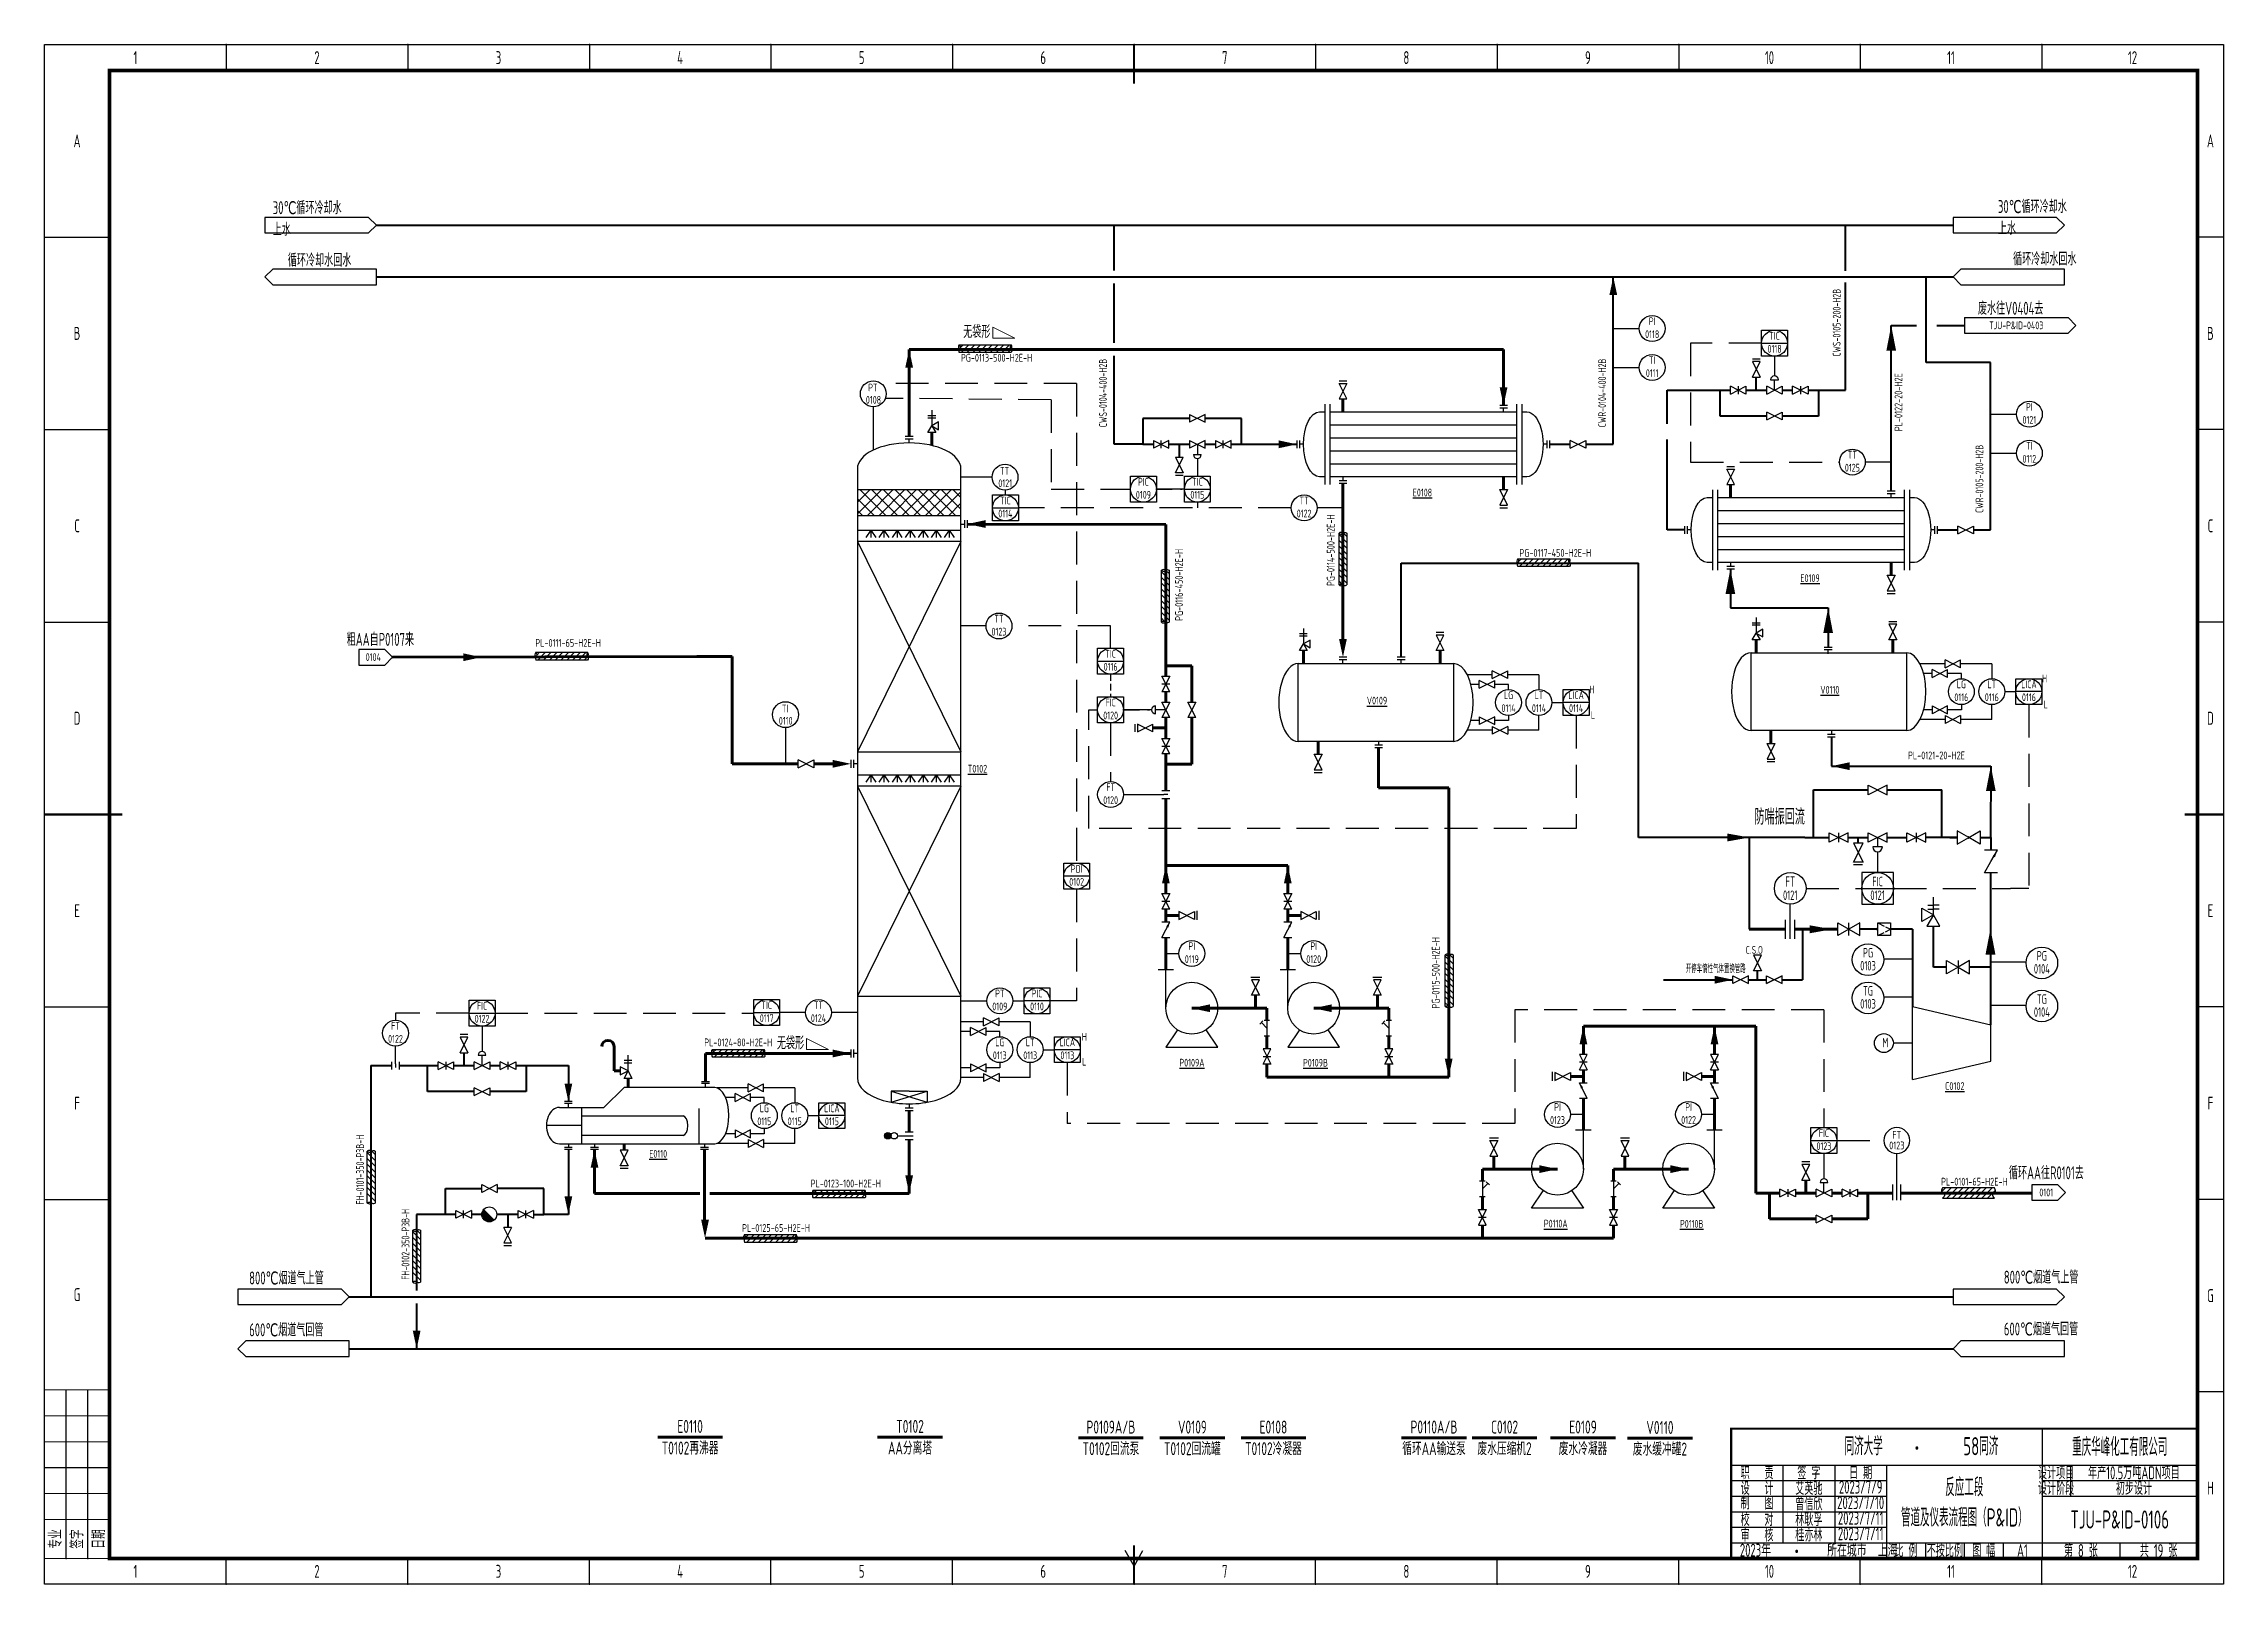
# Model space of a CAD drawing. Header units: millimetres. Extents: x 453 to 7190, y 523 to 4294.
# Drawn here: x 6348 to 7190, y 2905 to 3500 of the extents above; entities that cross this region are included whole.
import ezdxf
from ezdxf.enums import TextEntityAlignment as Align

# ---------------------------------------------------------------- set-up
doc = ezdxf.new("R2010")
doc.units = ezdxf.units.MM
doc.linetypes.add('DASHED', pattern=[19.05, 12.7, -6.35])
doc.linetypes.add('HIDDEN', pattern=[9.525, 6.35, -3.175])
for name, color, linetype, lineweight in [('01-主物流线-粗实线', 134, 'Continuous', 80), ('01-文本 @ 1', 7, 'Continuous', 25), ('02-次要物流线-中粗线', 30, 'Continuous', 40), ('03-设备外轮廓线-细实线', 7, 'Continuous', 25), ('04-设备内部件-细实线', 170, 'Continuous', 25), ('05-公用工程-冷却水与回水', 55, 'Continuous', 40), ('05-图框与标题栏', 7, 'Continuous', 25), ('06-公用工程-中、低压蒸汽与凝水回管', 14, 'Continuous', 40), ('07-公用工程-氮气或空气与回管', 241, 'Continuous', 40), ('07-箭头', 7, 'Continuous', 25), ('08-进出物流标志', 7, 'Continuous', 25), ('09-文本', 7, 'Continuous', 25), ('10-流股接续标志', 7, 'Continuous', 25), ('10-阀门', 102, 'Continuous', 25), ('11-文本', 7, 'Continuous', 25), ('11-管道组合号', 50, 'Continuous', 15), ('11-管道组合号 @ 1', 50, 'Continuous', 15), ('12-仪表', 190, 'Continuous', 25), ('12-信号线', 226, 'DASHED', 25), ('12-设备位号线', 7, 'Continuous', 80), ('13-电动气动信号线', 226, 'DASHED', 25), ('14-箭头', 7, 'Continuous', 25), ('15-仪表', 190, 'Continuous', 25), ('15-文本', 7, 'Continuous', 15), ('15-文本 @ 1', 7, 'Continuous', 15), ('16-阀门与管件', 102, 'Continuous', 25), ('9-文本', 7, 'Continuous', 15), ('A主物流', 134, 'Continuous', 80), ('A仪表', 190, 'Continuous', 25), ('A控制线', 226, 'DASHED', 25), ('A设备轮廓', 7, 'Continuous', 25)]:
    doc.layers.add(name, color=color, linetype=linetype, lineweight=lineweight)
doc.layers.add('TITLE', color=7, linetype='Continuous')
doc.styles.add('3-gbcbig', font='gbenor.shx', dxfattribs={"width": 0.7, "height": 3, "bigfont": 'gbcbig.shx'})
doc.styles.add('5-gbcbig', font='gbenor.shx', dxfattribs={"width": 0.7, "height": 5, "bigfont": 'gbcbig.shx'})
doc.styles.add('7-gbcbig', font='gbenor.shx', dxfattribs={"width": 0.7, "height": 7, "bigfont": 'gbcbig.shx'})
doc.styles.add('EQ55', font='gbenor.shx', dxfattribs={"width": 0.75, "height": 5, "bigfont": 'gbcbig.shx'})
doc.styles.add('PRAY-6-GBCBIG', font='gbenor.shx', dxfattribs={"width": 0.7, "bigfont": 'gbcbig.shx'})
doc.styles.get("Standard").update_dxf_attribs({"font": 'arial.ttf'})
doc.styles.add('卷心菜', font='gbenor.shx', dxfattribs={"width": 0.75, "bigfont": 'gbcbig.shx'})
doc.styles.add('头号烷家', font='gbenor.shx', dxfattribs={"width": 0.75, "height": 3, "bigfont": 'gbcbig.shx'})
doc.styles.add('工程字', font='gbenor.shx', dxfattribs={"bigfont": 'gbcbig.shx'})

msp = doc.modelspace()

# ---------------------------------------------------------------- texts
at = {"char_height": 3, "attachment_point": 5, "style": '3-gbcbig'}
for s, insert in [('{\\LE0108}', (6880.5, 3326.37)), ('{\\LE0109}', (7030.14, 3293.32)), ('{\\LV0110}', (7037.77, 3250.27)), ('{\\LV0109}', (6862.97, 3246.09)), ('{\\LT0102}', (6708.74, 3219.82)), ('{\\LP0109A}', (6791.53, 3106.4)), ('{\\LP0109B}', (6839.21, 3106.39)), ('{\\LE0110}', (6585.49, 3071.25)), ('{\\LP0110A}', (6931.96, 3044.31)), ('{\\LP0110B}', (6984.44, 3044.22))]:
    msp.add_mtext_dynamic_manual_height_columns(s, width=12.7249, gutter_width=35, heights=[12.14], dxfattribs=dict(at, insert=insert))
at = {"char_height": 3, "width": 6.4536, "attachment_point": 3, "style": '3-gbcbig'}
for s, insert in [('H', (6946.85, 3251.9)), ('H', (7121.64, 3256.09)), ('L', (6947.14, 3241.96)), ('L', (7121.93, 3246.14)), ('H', (6750.98, 3117.86)), ('L', (6750.74, 3108.3))]:
    msp.add_mtext(s, dxfattribs=dict(at, insert=insert))
at = {"layer": '01-文本 @ 1', "insert": (7086.01, 3097.39), "char_height": 3, "attachment_point": 5, "style": 'EQ55'}
msp.add_mtext_dynamic_manual_height_columns('{\\LC0102}', width=28.0799, gutter_width=25, heights=[2.5], dxfattribs=at)
at = {"layer": '05-图框与标题栏', "attachment_point": 5}
for s, width, gutter_width, heights, insert, char_height, style in [('1', 70.0833, 25, [0], (6383.71, 3494.16), 5, '5-gbcbig'), ('2', 70.0833, 12.5, [0], (6453.79, 3494.16), 5, '5-gbcbig'), ('3', 70.0833, 25, [0], (6523.87, 3494.16), 5, '5-gbcbig'), ('4', 70.0833, 25, [0], (6593.96, 3494.16), 5, '5-gbcbig'), ('5', 70.0833, 25, [0], (6664.04, 3494.16), 5, '5-gbcbig'), ('6', 70.0833, 25, [0], (6734.12, 3494.16), 5, '5-gbcbig'), ('7', 70.0833, 25, [0], (6804.21, 3494.16), 5, '5-gbcbig'), ('8', 70.0833, 25, [0], (6874.29, 3494.16), 5, '5-gbcbig'), ('9', 70.0833, 25, [0], (6944.37, 3494.16), 5, '5-gbcbig'), ('10', 70.0833, 25, [0], (7014.46, 3494.16), 5, '5-gbcbig'), ('11', 70.0833, 25, [0], (7084.54, 3494.16), 5, '5-gbcbig'), ('12', 70.0833, 25, [0], (7154.62, 3494.16), 5, '5-gbcbig'), ('A', 25, 25, [0], (6361.17, 3462.03), 5, '5-gbcbig'), ('A', 10, 25, [0], (7184.67, 3462.03), 5, '5-gbcbig'), ('B', 25, 25, [0], (6361.17, 3387.78), 5, '5-gbcbig'), ('B', 10, 25, [0], (7184.67, 3387.78), 5, '5-gbcbig'), ('C', 25, 25, [0], (6361.17, 3313.53), 5, '5-gbcbig'), ('C', 10, 25, [0], (7184.67, 3313.53), 5, '5-gbcbig'), ('D', 25, 25, [0], (6361.17, 3239.28), 5, '5-gbcbig'), ('D', 10, 25, [0], (7184.67, 3239.28), 5, '5-gbcbig'), ('E', 25, 25, [0], (6361.17, 3165.03), 5, '5-gbcbig'), ('E', 10, 25, [0], (7184.67, 3165.03), 5, '5-gbcbig'), ('F', 25, 25, [0], (6361.17, 3090.78), 5, '5-gbcbig'), ('F', 10, 25, [0], (7184.67, 3090.78), 5, '5-gbcbig'), ('G', 25, 25, [0], (6361.17, 3016.91), 5, '5-gbcbig'), ('G', 10, 25, [0], (7184.67, 3016.53), 5, '5-gbcbig'), ('重庆华峰化工有限公司', 60, 25, [0], (7149.67, 2958.16), 7, '7-gbcbig'), ('职   责', 20, 25, [0], (7009.67, 2948.16), 5, '5-gbcbig'), ('签 字', 20, 25, [0], (7029.67, 2948.16), 5, '5-gbcbig'), ('日 期', 20, 25, [0], (7049.67, 2948.16), 5, '5-gbcbig'), ('设计项目', 15, 25, [0], (7125.11, 2948.16), 5, '5-gbcbig'), ('制   图', 20, 25, [0], (7009.67, 2936.52), 5, '5-gbcbig'), ('设   计', 20, 25, [0], (7009.67, 2942.16), 5, '5-gbcbig'), ('艾英驰', 20, 25, [0], (7029.67, 2942.16), 5, '5-gbcbig'), ('曾信欣', 20, 25, [0], (7029.67, 2936.16), 5, '5-gbcbig'), ('2023/7/10', 20, 25, [0], (7049.67, 2936.66), 5, '5-gbcbig'), ('2023/7/9', 20, 25, [0], (7049.67, 2942.66), 5, '5-gbcbig'), ('设计阶段', 15, 25, [0], (7125.11, 2942.16), 5, '5-gbcbig'), ('H', 10, 25, [0], (7184.67, 2942.28), 5, '5-gbcbig'), ('校   对', 20, 25, [0], (7009.67, 2930.16), 5, '5-gbcbig'), ('林耿孚', 20, 25, [0], (7029.67, 2930.16), 5, '5-gbcbig'), ('2023/7/11', 20, 25, [0], (7049.67, 2930.66), 5, '5-gbcbig'), ('TJU-P&ID-0106', 60, 25, [12.52], (7149.67, 2930.16), 7, '7-gbcbig'), ('审   核', 20, 25, [0], (7009.67, 2924.16), 5, '5-gbcbig'), ('桂亦林', 20, 25, [0], (7029.67, 2924.16), 5, '5-gbcbig'), ('2023/7/11', 20, 25, [0], (7049.67, 2924.66), 5, '5-gbcbig'), ('比 例', 15, 25, [0], (7067.17, 2918.16), 5, '5-gbcbig'), ('不按比例', 15, 25, [0], (7082.17, 2918.16), 5, '5-gbcbig'), ('图 幅', 15, 25, [0], (7097.17, 2918.16), 5, '5-gbcbig'), ('第 8 张', 30, 25, [0], (7134.67, 2918.16), 5, '5-gbcbig'), ('共 19 张', 30, 25, [0], (7164.67, 2918.16), 5, '5-gbcbig'), ('1', 70.0833, 25, [0], (6383.71, 2910.16), 5, '5-gbcbig'), ('2', 70.0833, 25, [0], (6453.79, 2910.16), 5, '5-gbcbig'), ('3', 70.0833, 25, [0], (6523.87, 2910.16), 5, '5-gbcbig'), ('4', 70.0833, 25, [0], (6593.96, 2910.16), 5, '5-gbcbig'), ('5', 70.0833, 25, [0], (6664.04, 2910.16), 5, '5-gbcbig'), ('6', 70.0833, 25, [0], (6734.12, 2910.16), 5, '5-gbcbig'), ('7', 70.0833, 25, [0], (6804.21, 2910.16), 5, '5-gbcbig'), ('8', 70.0833, 25, [0], (6874.29, 2910.16), 5, '5-gbcbig'), ('9', 70.0833, 25, [0], (6944.37, 2910.16), 5, '5-gbcbig'), ('10', 70.0833, 25, [0], (7014.46, 2910.16), 5, '5-gbcbig'), ('11', 70.0833, 25, [0], (7084.54, 2910.16), 5, '5-gbcbig'), ('A1', 14.9167, 25, [0], (7112.12, 2918.16), 5, '5-gbcbig'), ('12', 70.0833, 25, [0], (7154.62, 2910.16), 5, '5-gbcbig')]:
    msp.add_mtext_dynamic_manual_height_columns(s, width=width, gutter_width=gutter_width, heights=heights, dxfattribs=dict(at, insert=insert, char_height=char_height, style=style))
at = {"layer": '05-图框与标题栏'}
for s, insert, char_height, width, attachment_point, style in [('\\pi5.78018;同济大学             ', (7037.69, 2958.43), 7, 32.2593, 4, '7-gbcbig'), ('58同济          ', (7096.03, 2958.43), 7, 32.2593, 5, '7-gbcbig'), (' 2023{\\W0.8;年          所在城市  上海}', (7001.14, 2918.31), 5, 67.5295, 4, '5-gbcbig'), ('{\\fFangSong|b0|i0|c134|p49;\\W0.8;·}', (7022.24, 2920.29), 5, 18.9039, 1, '5-gbcbig')]:
    msp.add_mtext(s, dxfattribs=dict(at, insert=insert, char_height=char_height, width=width, attachment_point=attachment_point, style=style))
at = {"layer": '05-图框与标题栏', "insert": (7068.66, 2960.16), "char_height": 5, "width": 31.5065, "attachment_point": 1}
msp.add_mtext('{\\fFangSong|b0|i0|c134|p49;\\W0.8;·}', dxfattribs=at)
at = {"layer": '05-图框与标题栏', "char_height": 5, "attachment_point": 5, "rotation": 90, "style": '工程字'}
for s, insert in [('专业', (6352.83, 2922.66)), ('签字', (6361.17, 2922.66)), ('日期', (6369.5, 2922.66))]:
    msp.add_mtext_dynamic_manual_height_columns(s, width=8.3333, gutter_width=25, heights=[0], dxfattribs=dict(at, insert=insert))
at = {"layer": '09-文本'}
for s, width, gutter_width, heights, insert, char_height, attachment_point, style in [('废水往V0404去', 40, 12.5, [0], (7120.21, 3397.44), 5, 6, '5-gbcbig'), ('TJU-P&ID-0403', 40, 12.5, [0], (7109.73, 3390.87), 3, 5, '3-gbcbig'), ('粗AA自P0107来', 44.9157, 12.5, [5.33], (6465.26, 3269.71), 5, 4, '5-gbcbig'), ('0104', 40, 12.5, [0], (6475.53, 3262.89), 3, 5, '3-gbcbig'), ('循环AA往R0101去', 40, 12.5, [0], (7135.81, 3063.89), 5, 6, '5-gbcbig'), ('0101', 40, 12.5, [0], (7121.3, 3056.35), 3, 5, '3-gbcbig'), ('{\\W0.75;E0110}\\P{\\A1;\\W0.75;T0102再沸器}', 59.0038, 12.5, [0], (6597.81, 2961.9), 5, 5, '5-gbcbig'), ('{\\W0.75;T0102}\\P{\\A1;\\W0.75;AA分离塔}', 59.0038, 12.5, [0], (6682.71, 2961.9), 5, 5, '5-gbcbig'), ('{\\W0.75;P0109A/B}\\P{\\A1;\\W0.75;T0102回流泵}', 59.0038, 12.5, [0], (6760.26, 2961.65), 5, 5, '5-gbcbig'), ('{\\W0.75;V010}9\\P{\\A1;\\W0.75;T0102回流罐}', 59.0038, 12.5, [0], (6791.68, 2961.65), 5, 5, '5-gbcbig'), ('{\\W0.75;E0108\\P\\A1;T0102冷凝器}', 59.0038, 12.5, [0], (6822.98, 2961.65), 5, 5, '5-gbcbig'), ('{\\W0.75;P0110A/B}\\P{\\A1;\\W0.75;循环AA输送泵}', 59.0038, 12.5, [0], (6884.97, 2961.65), 5, 5, '5-gbcbig'), ('{\\W0.75;C0102}\\P{\\A1;\\W0.75;废水压缩机2}', 59.0038, 12.5, [0], (6912.21, 2961.65), 5, 5, '5-gbcbig'), ('{\\W0.75;E0109}\\P{\\A1;\\W0.75;废水冷凝器}', 59.0038, 12.5, [0], (6942.49, 2961.65), 5, 5, '5-gbcbig'), ('{\\W0.75;V0110}\\P{\\A1;\\W0.75;废水缓冲罐2}', 59.0038, 12.5, [0], (6972.19, 2961.48), 5, 5, '5-gbcbig'), ('反应工段\\P管道及仪表流程图（P&ID）', 60, 12.5, [0], (7089.67, 2936.72), 7, 5, '7-gbcbig'), ('年产10.5万吨ADN项目', 49.0599, 35, [0], (7155.14, 2948.16), 5, 5, '5-gbcbig'), ('初步设计', 48.9999, 12.5, [0], (7155.17, 2942.16), 5, 5, '5-gbcbig')]:
    msp.add_mtext_dynamic_manual_height_columns(s, width=width, gutter_width=gutter_width, heights=heights, dxfattribs=dict(at, insert=insert, char_height=char_height, attachment_point=attachment_point, style=style))
at = {"layer": '11-文本', "style": '3-gbcbig', "width": 0.7}
msp.add_text('开停车惰性气体置换管路', height=3, rotation=360, dxfattribs=at).set_placement((6982.19, 3141.05))
at = {"layer": '11-文本', "char_height": 5, "attachment_point": 1, "style": '5-gbcbig'}
for s, insert in [('30℃循环冷却水上水', (6436.71, 3438.76)), ('30℃循环冷却水上水', (7102.66, 3439.21)), ('循环冷却水回水', (6442.55, 3418.54)), ('循环冷却水回水', (7108.5, 3418.99)), ('800℃烟道气上管', (6427.61, 3025.84)), ('800℃烟道气上管', (7104.93, 3026.16)), ('600℃烟道气回管', (6427.61, 3005.84)), ('600℃烟道气回管', (7104.93, 3006.16))]:
    msp.add_mtext_dynamic_manual_height_columns(s, width=29.1659, gutter_width=25, heights=[0], dxfattribs=dict(at, insert=insert))
at = {"layer": '11-文本', "char_height": 3, "style": '3-gbcbig'}
for s, insert, width, attachment_point in [('{\\C0;PT}', (6668.37, 3366.87), 10, 5), ('{\\C0;0108}', (6668.6, 3362.13), 10, 5), ('{\\C0;TT}', (6719.22, 3334.69), 10, 5), ('{\\C0;0121}', (6719.45, 3329.95), 10, 5), ('{\\C0;TI}', (6634.49, 3243.07), 10, 5), ('{\\C0;0110}', (6634.72, 3238.33), 10, 5), ('\\pi10.14,t13.14;C.S.O', (7011.93, 3148.41), 29.5933, 9)]:
    msp.add_mtext(s, dxfattribs=dict(at, insert=insert, width=width, attachment_point=attachment_point))
at = {"layer": '11-管道组合号', "char_height": 3, "attachment_point": 7, "rotation": 90, "style": '3-gbcbig'}
for s, insert in [('CWS-0105-200-H2B', (7041.91, 3378.77)), ('CWS-0104-400-H2B', (6758.7, 3351.56)), ('CWR-0104-400-H2B', (6951.39, 3351.56)), ('CWR-0105-200-H2B', (7097, 3318.51)), ('FH-0102-350-P3B-H', (6489.47, 3022.65))]:
    msp.add_mtext_dynamic_manual_height_columns(s, width=21.0765, gutter_width=12.5, heights=[0], dxfattribs=dict(at, insert=insert))
at = {"layer": '11-管道组合号', "char_height": 5, "attachment_point": 1, "style": 'PRAY-6-GBCBIG'}
for insert in [(6703.23, 3390.92), (6631.32, 3116.49)]:
    msp.add_mtext_dynamic_manual_height_columns('无袋形', width=10.7049, gutter_width=12.5, heights=[0], dxfattribs=dict(at, insert=insert))
at = {"layer": '11-管道组合号 @ 1', "insert": (6471.91, 3051.68), "char_height": 3, "attachment_point": 7, "rotation": 90, "style": '3-gbcbig'}
msp.add_mtext_dynamic_manual_height_columns('FH-0101-350-P3B-H', width=21.9761, gutter_width=12.5, heights=[3], dxfattribs=at)
at = {"layer": '15-仪表', "ltscale": 10, "char_height": 3, "width": 10, "attachment_point": 5, "style": '3-gbcbig'}
for s, insert in [('{\\C0;PI\\P0118}', (6969.19, 3389.95)), ('{\\C0;TIC\\P0118}', (7016.44, 3384.31)), ('{\\C0;TI\\P0111}', (6969.19, 3374.95)), ('{\\C0;PI\\P0121}', (7114.79, 3356.9)), ('{\\C0;TT\\P0125}', (7046.47, 3338.46)), ('{\\C0;TI\\P0112}', (7114.79, 3341.9)), ('{\\C0;PIC\\P0109}', (6772.8, 3328.01)), ('{\\C0;TIC\\P0115}', (6793.63, 3328.01)), ('{\\C0;TIC\\P0114}', (6719.52, 3320.76)), ('{\\C0;TT\\P0122}', (6834.83, 3320.76)), ('{\\C0;TT\\P0123}', (6717.05, 3275.2)), ('{\\C0;TIC\\P0116}', (6760.15, 3261.65)), ('{\\C0;LG\\P0114}', (6913.75, 3245.69)), ('{\\C0;LT\\P0114}', (6925.49, 3245.69)), ('{\\C0;LICA\\P0114}', (6939.83, 3245.69)), ('{\\C0;LG\\P0116}', (7088.54, 3249.88)), ('{\\C0;LT\\P0116}', (7100.28, 3249.88)), ('{\\C0;LICA\\P0116}', (7114.62, 3249.88)), ('{\\C0;FIC\\P0120}', (6760.15, 3242.87)), ('{\\C0;FT\\P0120}', (6760.15, 3210.18)), ('{\\C0;PDI\\P0102}', (6747.03, 3178.68)), ('{\\C0;PI\\P0119}', (6791.48, 3148.87)), ('{\\C0;PI\\P0120}', (6838.54, 3148.87)), ('{\\C0;PT\\P0109}', (6717.38, 3130.61)), ('{\\C0;PIC\\P0110}', (6731.72, 3130.61)), ('{\\C0;FIC\\P0122}', (6517.51, 3125.85)), ('{\\C0;TIC\\P0117}', (6627.38, 3126.08)), ('{\\C0;TT\\P0124}', (6647.38, 3126.08)), ('{\\C0;FT\\P0122}', (6484.1, 3118.08)), ('{\\C0;LG\\P0113}', (6717.36, 3111.75)), ('{\\C0;LT\\P0113}', (6729.1, 3111.75)), ('{\\C0;LICA\\P0113}', (6743.44, 3111.75)), ('{\\C0;LG\\P0115}', (6626.47, 3086.29)), ('{\\C0;LT\\P0115}', (6638.21, 3086.29)), ('{\\C0;LICA\\P0115}', (6652.55, 3086.29)), ('{\\C0;PI\\P0123}', (6932.64, 3086.79)), ('{\\C0;PI\\P0122}', (6983.24, 3086.79)), ('{\\C0;FIC\\P0123}', (7035.49, 3076.71))]:
    msp.add_mtext(s, dxfattribs=dict(at, insert=insert))
at = {"layer": '9-文本'}
for s, width, gutter_width, insert, char_height, attachment_point, style in [('防喘振回流', 24.224, 30.53, (7008.67, 3204.34), 6.107, 1, '头号烷家'), ('FT', 13.4345, 18.32, (7022.48, 3176.28), 4.03, 5, '卷心菜'), ('FIC', 13.4345, 18.32, (7056.19, 3176.28), 3.664, 5, '卷心菜'), ('0121', 13.4345, 18.32, (7022.48, 3171.01), 3.664, 5, '卷心菜'), ('0121', 13.4345, 18.32, (7056.19, 3171.01), 3.664, 5, '卷心菜')]:
    msp.add_mtext_dynamic_manual_height_columns(s, width=width, gutter_width=gutter_width, heights=[0], dxfattribs=dict(at, insert=insert, char_height=char_height, attachment_point=attachment_point, style=style))
at = {"layer": 'A设备轮廓', "insert": (7058.03, 3116.01), "char_height": 3.66, "attachment_point": 1, "style": '卷心菜'}
msp.add_mtext_dynamic_manual_height_columns('M', width=5.1014, gutter_width=18.32, heights=[0], dxfattribs=at)

# ---------------------------------------------------------------- blocks, each defined once
blk = doc.blocks.new('管道组合号')
at = {"layer": '11-管道组合号', "style": '头号烷家', "width": 0.75}
blk.add_attdef('管道组合号', (-4.3, 3.13), '', height=3, dxfattribs=at)
blk = doc.blocks.new('就地安装仪表')
at = {"layer": '12-仪表', "ltscale": 0.25}
blk.add_circle((0, -5), 5, dxfattribs=at)
at = {"layer": '15-文本', "style": '工程字', "width": 0.75}
blk.add_attdef('仪表名称', text='', height=3, dxfattribs=at).set_placement((0, -4.29), align=Align.CENTER)
blk.add_attdef('仪表编号', text='', height=3, dxfattribs=at).set_placement((0, -5.39), align=Align.TOP_CENTER)
blk = doc.blocks.new('*U188')
at = {"layer": '10-阀门'}
ref = blk.add_blockref('就地安装仪表', (7063.63, 3081.38), dxfattribs=dict(at, xscale=-1))
ref.add_attrib('仪表名称', 'FT', dxfattribs={"layer": '15-文本 @ 1', "height": 3, "style": '工程字', "width": 0.75}).set_placement((7063.63, 3077.09), align=Align.CENTER)
ref.add_attrib('仪表编号', '0123', dxfattribs={"layer": '15-文本 @ 1', "height": 3, "style": '工程字', "width": 0.75}).set_placement((7063.63, 3075.99), align=Align.TOP_CENTER)
blk = doc.blocks.new('*U220')
at = {"layer": '13-电动气动信号线'}
ref = blk.add_blockref('就地安装仪表', (7052.5, 3152.22), dxfattribs=dict(at, xscale=1.22131819118647, yscale=1.22131819118647, zscale=1.22131819118647))
ref.add_attrib('仪表名称', 'PG', dxfattribs={"layer": '15-文本 @ 1', "height": 3.664, "style": '工程字', "width": 0.75}).set_placement((7052.5, 3146.99), align=Align.CENTER)
ref.add_attrib('仪表编号', '0103', dxfattribs={"layer": '15-文本 @ 1', "height": 3.664, "style": '工程字', "width": 0.75}).set_placement((7052.5, 3145.64), align=Align.TOP_CENTER)
blk = doc.blocks.new('*U221')
at = {"layer": '13-电动气动信号线'}
ref = blk.add_blockref('就地安装仪表', (7119.6, 3151.03), dxfattribs=dict(at, xscale=1.22131819118647, yscale=1.22131819118647, zscale=1.22131819118647))
ref.add_attrib('仪表名称', 'PG', dxfattribs={"layer": '15-文本 @ 1', "height": 3.664, "style": '工程字', "width": 0.75}).set_placement((7119.6, 3145.8), align=Align.CENTER)
ref.add_attrib('仪表编号', '0104', dxfattribs={"layer": '15-文本 @ 1', "height": 3.664, "style": '工程字', "width": 0.75}).set_placement((7119.6, 3144.45), align=Align.TOP_CENTER)
blk = doc.blocks.new('*U222')
at = {"layer": '13-电动气动信号线'}
ref = blk.add_blockref('就地安装仪表', (7052.5, 3137.52), dxfattribs=dict(at, xscale=1.22131819118647, yscale=1.22131819118647, zscale=1.22131819118647))
ref.add_attrib('仪表名称', 'TG', dxfattribs={"layer": '15-文本 @ 1', "height": 3.664, "style": '工程字', "width": 0.75}).set_placement((7052.5, 3132.28), align=Align.CENTER)
ref.add_attrib('仪表编号', '0103', dxfattribs={"layer": '15-文本 @ 1', "height": 3.664, "style": '工程字', "width": 0.75}).set_placement((7052.5, 3130.93), align=Align.TOP_CENTER)
blk = doc.blocks.new('*U223')
at = {"layer": '13-电动气动信号线'}
ref = blk.add_blockref('就地安装仪表', (7119.6, 3134.35), dxfattribs=dict(at, xscale=1.22131819118647, yscale=1.22131819118647, zscale=1.22131819118647))
ref.add_attrib('仪表名称', 'TG', dxfattribs={"layer": '15-文本 @ 1', "height": 3.664, "style": '工程字', "width": 0.75}).set_placement((7119.6, 3129.11), align=Align.CENTER)
ref.add_attrib('仪表编号', '0104', dxfattribs={"layer": '15-文本 @ 1', "height": 3.664, "style": '工程字', "width": 0.75}).set_placement((7119.6, 3127.76), align=Align.TOP_CENTER)
blk = doc.blocks.new('箭头')
at = {"layer": '07-箭头'}
blk.add_lwpolyline([(0, 0, 0, 2.5, 0), (-7, 0, 2.5, 2.5, 0)], format="xyseb", dxfattribs=at)

# ---------------------------------------------------------------- hatches: boundary and pattern name
at = {"layer": '04-设备内部件-细实线'}
h = msp.add_hatch(dxfattribs=at)
h.set_pattern_fill('ANSI37', color=256)
h.set_pattern_definition([(45, (6032.199, -172.26), (-2.245064, 2.245064), []), (135, (6032.199, -172.26), (-2.245064, -2.245064), [])])
h.paths.add_polyline_path([(6662.38, 3327.52), (6662.38, 3317.52), (6702.38, 3317.52), (6702.38, 3327.52)])
at = {"layer": '16-阀门与管件'}
for color, points in [(256, [(6675.38, 3078.22, 1), (6672.88, 3078.22, 1)]), (3, [(6522.31, 3045.82, -0.197694), (6520.28, 3044.98, -0.669876), (6518.25, 3049.91)])]:
    msp.add_hatch(color=color, dxfattribs=at).paths.add_polyline_path(points)
at = {"layer": 'A设备轮廓', "ltscale": 0.25}
h = msp.add_hatch(dxfattribs=at)
h.set_pattern_fill('ANSI31', color=256, scale=0.5, angle=180, style=0)
h.set_pattern_definition([(225, (8921.2184, 5716.3418), (1.122532, -1.122532), [])])
edge = h.paths.add_edge_path()
edge.add_spline(control_points=[(7081.31, 3058.09), (7081.01, 3057.56), (7080.41, 3056.46), (7082.69, 3055.58), (7081.76, 3054.58), (7081.31, 3054.09)], knot_values=[0, 0, 0, 0, 1.52304, 3.144702, 4.721047, 4.721047, 4.721047, 4.721047], degree=3, periodic=0)
edge.add_line((7081.31, 3054.09), (7101.31, 3054.09))
edge.add_spline(control_points=[(7101.31, 3054.09), (7100.95, 3054.58), (7100.2, 3055.59), (7102.09, 3056.64), (7101.55, 3057.64), (7101.31, 3058.09)], knot_values=[0, 0, 0, 0, 1.52304, 3.144702, 4.487312, 4.487312, 4.487312, 4.487312], degree=3, periodic=0)
edge.add_line((7101.31, 3058.09), (7081.31, 3058.09))

# ---------------------------------------------------------------- linework, layer by layer
for p, q in [((6913.32, 3359.98), (6910.32, 3359.98)), ((6913.32, 3358.98), (6910.32, 3358.98)), ((6911.82, 3357.48), (6911.82, 3358.98)), ((6683.88, 3348.02), (6680.88, 3348.02)), ((6683.88, 3347.02), (6680.88, 3347.02)), ((6682.38, 3345.52), (6682.38, 3347.02)), ((6832.07, 3346.48), (6832.07, 3343.48)), ((6833.07, 3346.48), (6833.07, 3343.48)), ((6834.57, 3344.98), (6833.07, 3344.98)), ((6928.57, 3346.48), (6928.57, 3343.48)), ((6929.57, 3346.48), (6929.57, 3343.48)), ((6848.32, 3330.98), (6851.32, 3330.98)), ((6848.32, 3329.98), (6851.32, 3329.98)), ((6849.82, 3332.48), (6849.82, 3330.98)), ((7062.96, 3326.93), (7059.96, 3326.93)), ((7062.96, 3325.93), (7059.96, 3325.93)), ((7061.46, 3324.43), (7061.46, 3325.93)), ((6702.38, 3314.22), (6703.88, 3314.22)), ((6703.88, 3312.72), (6703.88, 3315.72)), ((6704.88, 3312.72), (6704.88, 3315.72)), ((6981.71, 3313.43), (6981.71, 3310.43)), ((6982.71, 3313.43), (6982.71, 3310.43)), ((6984.21, 3311.93), (6982.71, 3311.93)), ((7078.21, 3313.43), (7078.21, 3310.43)), ((7079.21, 3313.43), (7079.21, 3310.43)), ((6997.96, 3297.93), (7000.96, 3297.93)), ((6997.96, 3296.93), (7000.96, 3296.93)), ((6999.46, 3299.43), (6999.46, 3297.93)), ((7038.62, 3266.62), (7035.62, 3266.62)), ((6480, 3265.83), (6470, 3265.83)), ((6470, 3265.83), (6470, 3259.83)), ((6470, 3259.83), (6480, 3259.83)), ((6483, 3262.83), (6480, 3265.83)), ((6480, 3259.83), (6483, 3262.83)), ((6851.32, 3262.87), (6848.32, 3262.87)), ((6851.32, 3261.87), (6848.32, 3261.87)), ((6849.82, 3260.37), (6849.82, 3261.87)), ((6873.79, 3262.87), (6870.79, 3262.87)), ((6873.79, 3261.87), (6870.79, 3261.87)), ((6872.29, 3260.37), (6872.29, 3261.87)), ((7038.62, 3265.62), (7035.62, 3265.62)), ((7037.11, 3264.12), (7037.12, 3265.62)), ((7039.86, 3233.05), (7036.86, 3233.05)), ((7038.36, 3234.55), (7038.36, 3233.05)), ((6865.07, 3228.87), (6862.07, 3228.87)), ((6865.07, 3227.87), (6862.07, 3227.87)), ((6863.57, 3230.37), (6863.57, 3228.87)), ((7039.86, 3232.05), (7036.86, 3232.05)), ((6659.88, 3223.21), (6659.88, 3220.21)), ((6660.88, 3223.21), (6660.88, 3220.21)), ((6662.38, 3221.71), (6660.88, 3221.71)), ((6659.88, 3111.46), (6659.88, 3108.46)), ((6660.88, 3111.46), (6660.88, 3108.46)), ((6662.38, 3109.96), (6660.88, 3109.96)), ((6682.38, 3090.52), (6682.38, 3089.02)), ((6680.88, 3089.02), (6683.88, 3089.02)), ((6680.88, 3088.02), (6683.88, 3088.02)), ((6473.2, 3052.27), (6473.2, 3072.27)), ((6476.2, 3068.71), (6473.2, 3071.71)), ((6476.2, 3066.47), (6473.2, 3069.47)), ((6476.2, 3064.22), (6473.2, 3067.22)), ((6476.2, 3061.98), (6473.2, 3064.98)), ((6476.2, 3070.96), (6474.92, 3072.23)), ((6476.2, 3072.27), (6476.2, 3052.27)), ((6476.2, 3059.73), (6473.2, 3062.73)), ((6476.2, 3057.49), (6473.2, 3060.49)), ((6476.2, 3055.24), (6473.2, 3058.24)), ((6476.2, 3053), (6473.2, 3056)), ((7125.77, 3059.3), (7115.77, 3059.3)), ((7115.77, 3059.3), (7115.77, 3053.3)), ((7128.77, 3056.3), (7125.77, 3059.3)), ((7125.77, 3053.3), (7128.77, 3056.3)), ((7115.77, 3053.3), (7125.77, 3053.3)), ((6490.76, 3021.75), (6490.76, 3041.75)), ((6493.76, 3038.18), (6490.76, 3041.18)), ((6493.76, 3035.94), (6490.76, 3038.94)), ((6493.76, 3040.43), (6492.48, 3041.7)), ((6493.76, 3041.75), (6493.76, 3021.75)), ((6493.76, 3033.69), (6490.76, 3036.69)), ((6493.76, 3031.45), (6490.76, 3034.45)), ((6493.76, 3029.2), (6490.76, 3032.2)), ((6493.76, 3026.96), (6490.76, 3029.96)), ((6493.76, 3024.71), (6490.76, 3027.71)), ((6493.76, 3022.47), (6490.76, 3025.47))]:
    msp.add_line(p, q)
for points in [[(7061.46, 3381.06, 3.76, 0, 0), (7061.46, 3390.78, 0, 0, 0)], [(6999.38, 3287.2, 3.76, 0, 0), (6999.38, 3296.93, 0, 0, 0)], [(7037.12, 3272.17, 3.76, 0, 0), (7037.12, 3281.94, 0, 0, 0)], [(7099.91, 3211.17, 3.76, 0, 0), (7099.91, 3220.94, 0, 0, 0)], [(7099.74, 3148.14, 3.76, 0, 0), (7099.74, 3157.91, 0, 0, 0)], [(7099.8, 3148.14, 3.76, 0, 0), (7099.8, 3157.91, 0, 0, 0)]]:
    msp.add_lwpolyline(points, format="xyseb")
for centre, radius, start, end in [((6474.04, 3071.18), 1.37, 49.99289, 127.26243), ((6474.18, 3053.42), 1.5, 229.56309, 305.9037), ((6491.6, 3040.65), 1.37, 49.99289, 127.26243), ((6491.74, 3022.89), 1.5, 229.56309, 305.9037)]:
    msp.add_arc(centre, radius, start, end)
for points in [[(6473.2, 3072.27), (6473.68, 3071.92), (6474.59, 3071.76), (6475.32, 3072.73), (6476.02, 3072.45), (6476.2, 3072.27)], [(6490.76, 3041.75), (6491.24, 3041.39), (6492.15, 3041.23), (6492.88, 3042.21), (6493.58, 3041.92), (6493.76, 3041.75)]]:
    msp.add_open_spline(points, degree=3, knots=[0, 0, 0, 0, 1.367527, 2.619727, 3.553416, 3.553416, 3.553416, 3.553416])
for points in [[(6473.2, 3052.27), (6474.36, 3052.63), (6475.29, 3052.09), (6476.2, 3052.27)], [(6490.76, 3021.75), (6491.92, 3022.11), (6492.85, 3021.57), (6493.76, 3021.75)]]:
    msp.add_spline(points, degree=3)
at = {"layer": '01-主物流线-粗实线'}
for p, q in [((6682.38, 3381.58), (6911.82, 3381.58)), ((6682.38, 3348.02), (6682.38, 3381.58)), ((6911.82, 3359.98), (6911.82, 3381.58)), ((6849.82, 3362.48), (6849.82, 3357.48)), ((6691.11, 3349.52), (6691.11, 3344.52)), ((6849.82, 3329.98), (6849.82, 3266.37)), ((6911.82, 3332.48), (6911.82, 3327.48)), ((6999.46, 3329.43), (6999.46, 3324.43)), ((6781.47, 3314.07), (6704.88, 3314.22)), ((6781.47, 3277.7), (6781.47, 3314.07)), ((7061.46, 3299.43), (7061.46, 3294.43)), ((6781.47, 3255.54), (6781.47, 3277.7)), ((7009.34, 3269.55), (7009.34, 3264.55)), ((7062.1, 3264.55), (7062.1, 3269.55)), ((6600.45, 3263.11), (6483, 3262.83)), ((6600.45, 3263.11), (6614.07, 3263.11)), ((6614.07, 3263.11), (6614.07, 3221.71)), ((6781.47, 3259.54), (6791.47, 3259.54)), ((6791.47, 3259.54), (6791.47, 3245.54)), ((6834.55, 3265.37), (6834.55, 3260.37)), ((6887.31, 3260.37), (6887.31, 3265.37)), ((6781.47, 3245.54), (6781.47, 3249.54)), ((6781.47, 3235.54), (6776.47, 3235.54)), ((6781.47, 3231.54), (6781.47, 3239.54)), ((6791.47, 3221.54), (6791.47, 3239.54)), ((7015.03, 3229.55), (7015.03, 3234.55)), ((6781.47, 3211.35), (6781.47, 3225.54)), ((6840.24, 3225.37), (6840.24, 3230.37)), ((6863.57, 3227.87), (6863.57, 3212.44)), ((6639.57, 3221.71), (6614.07, 3221.71)), ((6652.88, 3221.71), (6645.57, 3221.71)), ((6781.47, 3221.54), (6791.47, 3221.54)), ((6781.47, 3199.55), (6781.47, 3208.35)), ((6863.57, 3212.44), (6890.64, 3212.44)), ((6890.64, 3212.44), (6890.64, 3100.78)), ((6781.47, 3182.54), (6781.47, 3202.15)), ((7041.21, 3193.3), (7041.26, 3193.3)), ((7086.81, 3193.3), (7086.96, 3193.3)), ((7091.35, 3193.3), (7091.39, 3193.3)), ((6781.47, 3171.67), (6781.47, 3182.54)), ((6828.53, 3182.54), (6781.47, 3182.54)), ((6828.53, 3171.67), (6828.53, 3182.54)), ((6781.47, 3160.67), (6781.47, 3165.67)), ((6828.53, 3160.67), (6828.53, 3165.67)), ((6781.47, 3163.17), (6786.47, 3163.17)), ((6828.53, 3163.17), (6833.53, 3163.17)), ((6781.47, 3142.41), (6781.47, 3154.67)), ((6828.53, 3142.41), (6828.53, 3154.67)), ((6816.06, 3132.41), (6816.06, 3127.41)), ((6863.12, 3132.41), (6863.12, 3127.41)), ((6820.47, 3127.41), (6791.47, 3127.41)), ((6820.47, 3122.78), (6820.47, 3127.41)), ((6867.53, 3127.41), (6838.53, 3127.41)), ((6867.53, 3122.78), (6867.53, 3127.41)), ((6820.47, 3111.78), (6820.47, 3116.78)), ((6867.53, 3111.78), (6867.53, 3116.78)), ((6942.64, 3109.59), (6942.64, 3120.46)), ((6942.64, 3120.46), (6993.25, 3120.46)), ((6993.25, 3109.59), (6993.25, 3120.46)), ((6993.25, 3120.46), (7009.18, 3120.46)), ((7009.18, 3120.46), (7009.18, 3056.12)), ((6568.5, 3103.32), (6568.5, 3112.62)), ((6603.76, 3099.07), (6603.76, 3109.96)), ((6603.76, 3109.96), (6659.88, 3109.96)), ((6570.88, 3103.32), (6568.5, 3103.32)), ((6573.88, 3096.82), (6573.88, 3100.26)), ((6820.47, 3105.78), (6820.47, 3100.78)), ((6890.64, 3100.78), (6820.47, 3100.78)), ((6867.53, 3105.78), (6867.53, 3100.78)), ((6942.64, 3101.09), (6937.64, 3101.09)), ((6942.64, 3098.59), (6942.64, 3103.59)), ((6993.25, 3101.09), (6988.25, 3101.09)), ((6993.25, 3098.59), (6993.25, 3103.59)), ((6942.64, 3080.34), (6942.64, 3092.59)), ((6993.25, 3080.34), (6993.25, 3092.59)), ((6682.38, 3079.72), (6682.38, 3088.02)), ((6560.92, 3055.96), (6560.92, 3072.87)), ((6572.35, 3075.12), (6572.35, 3072.62)), ((6603.38, 3072.87), (6603.38, 3045.21)), ((6682.38, 3055.96), (6682.38, 3076.72)), ((6903.64, 3060.71), (6903.64, 3065.34)), ((6903.64, 3065.34), (6932.64, 3065.34)), ((6908.06, 3070.34), (6908.06, 3065.34)), ((6954.25, 3060.71), (6954.25, 3065.34)), ((6954.25, 3065.34), (6983.25, 3065.34)), ((6958.66, 3070.34), (6958.66, 3065.34)), ((6601.62, 3055.96), (6560.92, 3055.96)), ((6682.38, 3055.96), (6605.37, 3055.96)), ((7009.18, 3056.12), (7018.49, 3056.12)), ((7014.49, 3046.12), (7014.49, 3056.12)), ((7024.49, 3056.12), (7032.49, 3056.12)), ((7028.49, 3056.12), (7028.49, 3061.12)), ((7038.49, 3056.12), (7042.49, 3056.12)), ((7048.49, 3056.12), (7052.49, 3056.12)), ((7048.49, 3056.12), (7062.07, 3056.12)), ((7052.49, 3056.12), (7052.49, 3046.12)), ((7065.13, 3056.12), (7115.69, 3056.12)), ((6903.64, 3049.71), (6903.64, 3054.71)), ((6954.25, 3049.71), (6954.25, 3054.71)), ((6903.64, 3043.71), (6903.64, 3038.71)), ((6954.25, 3043.71), (6954.25, 3038.71)), ((7032.49, 3046.12), (7014.49, 3046.12)), ((7052.49, 3046.12), (7038.49, 3046.12)), ((6954.25, 3038.71), (6603.68, 3038.71))]:
    msp.add_line(p, q, dxfattribs=at)
msp.add_arc((6566.1, 3112.62), 2.4, 0, 180, dxfattribs=at)
at = {"layer": '02-次要物流线-中粗线'}
for p, q in [((7061.46, 3326.93), (7061.46, 3390.87)), ((7061.46, 3390.87), (7071.26, 3390.87)), ((7079.07, 3390.87), (7089.73, 3390.87)), ((6872.29, 3262.87), (6872.29, 3299.15)), ((6872.29, 3299.15), (6963.86, 3299.15)), ((6963.86, 3193.29), (6963.86, 3299.15)), ((6999.38, 3296.93), (6999.38, 3281.95)), ((6999.38, 3281.95), (7037.12, 3281.95)), ((7037.12, 3281.95), (7037.12, 3266.62)), ((7038.36, 3232.05), (7038.36, 3220.8)), ((7038.36, 3220.8), (7099.97, 3220.8)), ((7099.97, 3220.8), (7099.8, 3193.29)), ((7031.47, 3193.29), (7031.47, 3211.61)), ((7031.47, 3211.61), (7052.55, 3211.61)), ((7059.88, 3211.61), (7080.96, 3211.61)), ((7080.96, 3193.29), (7080.96, 3211.61)), ((7028.08, 3193.29), (6963.86, 3193.29)), ((7006.61, 3193.29), (7006.61, 3157.87)), ((7028.08, 3193.29), (7037.57, 3193.29)), ((7044.9, 3193.29), (7052.55, 3193.29)), ((7048.74, 3191.11), (7048.74, 3193.29)), ((7059.88, 3193.29), (7067.53, 3193.29)), ((7086.96, 3193.29), (7074.85, 3193.29)), ((7084.05, 3193.29), (7086.96, 3193.29)), ((7095.77, 3193.29), (7099.8, 3193.29)), ((7099.97, 3193.29), (7099.97, 3188.44)), ((7099.97, 3120.98), (7099.97, 3179.62)), ((7056.31, 3157.87), (7049.33, 3157.87)), ((7069.63, 3157.87), (7061.2, 3157.87)), ((7069.38, 3157.87), (7061.2, 3157.87)), ((7069.63, 3157.87), (7069.63, 3146.51)), ((7077.74, 3143.23), (7077.74, 3159.01)), ((7069.63, 3146.51), (7069.63, 3128.04)), ((7082.83, 3143.23), (7077.74, 3143.23)), ((7099.97, 3143.23), (7091.65, 3143.23))]:
    msp.add_line(p, q, dxfattribs=at)
at = {"layer": '02-次要物流线-中粗线', "lineweight": 80, "ltscale": 0.5}
for p, q in [((7020.65, 3157.87), (7006.61, 3157.87)), ((7040.87, 3157.87), (7024.31, 3157.87))]:
    msp.add_line(p, q, dxfattribs=at)
at = {"layer": '03-设备外轮廓线-细实线'}
for p, q in [((6842.82, 3360.48), (6842.82, 3329.48)), ((6844.82, 3360.48), (6844.82, 3329.48)), ((6916.82, 3360.48), (6916.82, 3329.48)), ((6918.82, 3360.48), (6918.82, 3329.48)), ((6840.82, 3357.48), (6842.82, 3357.48)), ((6844.82, 3357.48), (6916.82, 3357.48)), ((6918.82, 3357.48), (6920.82, 3357.48)), ((6928.57, 3344.98), (6927.07, 3344.98)), ((6662.38, 3335.52), (6662.38, 3100.52)), ((6702.38, 3100.52), (6702.38, 3335.52)), ((6842.82, 3332.48), (6840.82, 3332.48)), ((6916.82, 3332.48), (6844.82, 3332.48)), ((6920.82, 3332.48), (6918.82, 3332.48)), ((6992.46, 3327.43), (6992.46, 3296.43)), ((6994.46, 3327.43), (6994.46, 3296.43)), ((7066.46, 3327.43), (7066.46, 3296.43)), ((7068.46, 3327.43), (7068.46, 3296.43)), ((6990.46, 3324.43), (6992.46, 3324.43)), ((6994.46, 3324.43), (7066.46, 3324.43)), ((7068.46, 3324.43), (7070.46, 3324.43)), ((7078.21, 3311.93), (7076.71, 3311.93)), ((6992.46, 3299.43), (6990.46, 3299.43)), ((7066.46, 3299.43), (6994.46, 3299.43)), ((7070.46, 3299.43), (7068.46, 3299.43)), ((6832.55, 3260.37), (6892.55, 3260.37)), ((6832.55, 3260.37), (6842.55, 3260.37)), ((7007.34, 3264.55), (7067.34, 3264.55)), ((7007.34, 3264.55), (7017.34, 3264.55)), ((7067.34, 3234.55), (7007.34, 3234.55)), ((6892.55, 3230.37), (6832.55, 3230.37)), ((6778.47, 3142.41), (6784.47, 3142.41)), ((6781.47, 3127.41), (6781.47, 3142.41)), ((6825.53, 3142.41), (6831.53, 3142.41)), ((6828.53, 3127.41), (6828.53, 3142.41)), ((6785.93, 3119.09), (6781.47, 3112.41)), ((6801.47, 3112.41), (6797.02, 3119.09)), ((6832.99, 3119.09), (6828.53, 3112.41)), ((6848.53, 3112.41), (6844.08, 3119.09)), ((6781.47, 3112.41), (6801.47, 3112.41)), ((6828.53, 3112.41), (6848.53, 3112.41)), ((6605.26, 3099.07), (6602.26, 3099.07)), ((6605.26, 3098.32), (6602.26, 3098.32)), ((6603.76, 3096.82), (6603.76, 3098.32)), ((6552.33, 3091.37), (6549.33, 3091.37)), ((6552.33, 3090.62), (6549.33, 3090.62)), ((6550.83, 3089.12), (6550.83, 3090.62)), ((6564.55, 3089.12), (6572.35, 3096.82)), ((6607.35, 3096.82), (6572.35, 3096.82)), ((6547.35, 3089.12), (6564.55, 3089.12)), ((6547.35, 3075.12), (6607.35, 3075.12)), ((6552.33, 3073.62), (6549.33, 3073.62)), ((6552.33, 3072.87), (6549.33, 3072.87)), ((6550.83, 3075.12), (6550.83, 3073.62)), ((6562.42, 3073.62), (6559.42, 3073.62)), ((6562.42, 3072.87), (6559.42, 3072.87)), ((6560.92, 3075.12), (6560.92, 3073.62)), ((6604.89, 3073.62), (6601.89, 3073.62)), ((6604.89, 3072.87), (6601.89, 3072.87)), ((6603.39, 3075.12), (6603.39, 3073.62)), ((6945.64, 3080.34), (6939.64, 3080.34)), ((6942.64, 3065.34), (6942.64, 3080.34)), ((6996.25, 3080.34), (6990.25, 3080.34)), ((6993.25, 3065.34), (6993.25, 3080.34)), ((6922.64, 3050.34), (6927.09, 3057.02)), ((6938.19, 3057.02), (6942.64, 3050.34)), ((6973.25, 3050.34), (6977.7, 3057.02)), ((6988.79, 3057.02), (6993.25, 3050.34)), ((6942.64, 3050.34), (6922.64, 3050.34)), ((6993.25, 3050.34), (6973.25, 3050.34))]:
    msp.add_line(p, q, dxfattribs=at)
for centre in [(6791.47, 3127.41), (6838.53, 3127.41), (6932.64, 3065.34), (6983.25, 3065.34)]:
    msp.add_circle(centre, 10, dxfattribs=at)
at = {"layer": '03-设备外轮廓线-细实线', "extrusion": (0, 0, -1)}
for centre, start_param, end_param in [((6840.82, 3344.98), 3.141593, 6.283185), ((6920.82, 3344.98), 0, 3.141593), ((6990.46, 3311.93), 3.141593, 6.283185), ((7070.46, 3311.93), 0, 3.141593)]:
    msp.add_ellipse(centre, major_axis=(0, 12.5), ratio=0.5, start_param=start_param, end_param=end_param, dxfattribs=at)
at = {"layer": '03-设备外轮廓线-细实线'}
for centre, major_axis, ratio, start_param, end_param in [((6682.38, 3335.52), (-20, 0), 0.5, 3.141593, 6.283185), ((6832.55, 3245.37), (0, 15), 0.5, 0, 3.141593), ((6892.55, 3245.37), (0, 15), 0.5, 3.141593, 6.283185), ((7007.34, 3249.55), (0, 15), 0.5, 0, 3.141593), ((7067.34, 3249.55), (0, 15), 0.5, 3.141593, 6.283185), ((6682.38, 3100.52), (-20, 0), 0.5, 0, 3.141593), ((6607.35, 3085.97), (0, 10.85), 0.5, 3.141593, 6.283185), ((6547.35, 3082.12), (0, 7), 0.714286, 0, 3.141593)]:
    msp.add_ellipse(centre, major_axis=major_axis, ratio=ratio, start_param=start_param, end_param=end_param, dxfattribs=at)
at = {"layer": '04-设备内部件-细实线'}
for p, q in [((6844.82, 3352.48), (6916.82, 3352.48)), ((6844.82, 3347.48), (6916.82, 3347.48)), ((6844.82, 3342.48), (6916.82, 3342.48)), ((6844.82, 3337.48), (6916.82, 3337.48)), ((6662.38, 3327.52), (6702.38, 3327.52)), ((6662.38, 3317.52), (6702.38, 3317.52)), ((6994.46, 3319.43), (7066.46, 3319.43)), ((6662.38, 3311.8), (6702.38, 3311.8)), ((6667.6, 3311.8), (6665.68, 3309.05)), ((6667.6, 3311.8), (6667.6, 3309.05)), ((6667.6, 3311.8), (6669.53, 3309.05)), ((6672.64, 3311.8), (6670.72, 3309.05)), ((6672.64, 3311.8), (6672.64, 3309.05)), ((6672.64, 3311.8), (6674.57, 3309.05)), ((6677.69, 3311.8), (6675.76, 3309.05)), ((6677.69, 3311.8), (6677.69, 3309.05)), ((6677.69, 3311.8), (6679.61, 3309.05)), ((6682.73, 3311.8), (6680.8, 3309.05)), ((6682.73, 3311.8), (6682.73, 3309.05)), ((6682.73, 3311.8), (6684.65, 3309.05)), ((6687.77, 3311.8), (6685.84, 3309.05)), ((6687.77, 3311.8), (6687.77, 3309.05)), ((6687.77, 3311.8), (6689.7, 3309.05)), ((6692.81, 3311.8), (6690.88, 3309.05)), ((6692.81, 3311.8), (6692.81, 3309.05)), ((6692.81, 3311.8), (6694.74, 3309.05)), ((6697.85, 3311.8), (6695.92, 3309.05)), ((6697.85, 3311.8), (6697.85, 3309.05)), ((6697.85, 3311.8), (6699.78, 3309.05)), ((6994.46, 3314.43), (7066.46, 3314.43)), ((6994.46, 3309.43), (7066.46, 3309.43)), ((6702.38, 3307.43), (6662.38, 3307.43)), ((6662.38, 3307.43), (6702.38, 3226.38)), ((6702.38, 3307.43), (6662.38, 3226.38)), ((6994.46, 3304.43), (7066.46, 3304.43)), ((6832.55, 3230.37), (6832.55, 3260.37)), ((6892.55, 3260.37), (6892.55, 3230.37)), ((7007.34, 3234.55), (7007.34, 3264.55)), ((7067.34, 3264.55), (7067.34, 3234.55)), ((6662.38, 3226.38), (6702.38, 3226.38)), ((6662.38, 3217.43), (6702.38, 3217.43)), ((6667.6, 3217.43), (6665.68, 3214.68)), ((6667.6, 3217.43), (6667.6, 3214.68)), ((6667.6, 3217.43), (6669.53, 3214.68)), ((6672.64, 3217.43), (6670.72, 3214.68)), ((6672.64, 3217.43), (6672.64, 3214.68)), ((6672.64, 3217.43), (6674.57, 3214.68)), ((6677.69, 3217.43), (6675.76, 3214.68)), ((6677.69, 3217.43), (6677.69, 3214.68)), ((6677.69, 3217.43), (6679.61, 3214.68)), ((6682.73, 3217.43), (6680.8, 3214.68)), ((6682.73, 3217.43), (6682.73, 3214.68)), ((6682.73, 3217.43), (6684.65, 3214.68)), ((6687.77, 3217.43), (6685.84, 3214.68)), ((6687.77, 3217.43), (6687.77, 3214.68)), ((6687.77, 3217.43), (6689.7, 3214.68)), ((6692.81, 3217.43), (6690.88, 3214.68)), ((6692.81, 3217.43), (6692.81, 3214.68)), ((6692.81, 3217.43), (6694.74, 3214.68)), ((6697.85, 3217.43), (6695.92, 3214.68)), ((6697.85, 3217.43), (6697.85, 3214.68)), ((6697.85, 3217.43), (6699.78, 3214.68)), ((6702.38, 3213.05), (6662.38, 3213.05)), ((6662.38, 3213.05), (6702.38, 3132.01)), ((6702.38, 3213.05), (6662.38, 3132.01)), ((6662.38, 3132.01), (6702.38, 3132.01)), ((6682.38, 3095.42), (6675.38, 3095.42)), ((6675.38, 3095.42), (6675.38, 3091.15)), ((6675.38, 3091.15), (6689.38, 3095.42)), ((6675.38, 3095.42), (6689.38, 3091.15)), ((6682.38, 3095.42), (6689.38, 3095.42)), ((6689.38, 3095.42), (6689.38, 3091.15)), ((6555.95, 3082.12), (6542.35, 3082.12)), ((6555.95, 3089.12), (6555.95, 3075.12)), ((6555.95, 3085.87), (6595.08, 3085.87)), ((6601.33, 3075.12), (6601.33, 3088.79)), ((6595.08, 3078.37), (6555.95, 3078.37))]:
    msp.add_line(p, q, dxfattribs=at)
msp.add_ellipse((6595.08, 3082.12), major_axis=(0, 3.75), ratio=0.5, start_param=3.141593, end_param=6.283185, dxfattribs=at)
at = {"layer": '05-公用工程-冷却水与回水', "lineweight": 40}
for p, q in [((6476.71, 3429.53), (7085.32, 3429.53)), ((6476.71, 3409.53), (7085.32, 3409.53))]:
    msp.add_line(p, q, dxfattribs=at)
at = {"layer": '05-公用工程-冷却水与回水'}
for p, q in [((6761.5, 3412.03), (6761.5, 3429.53)), ((7043.8, 3411.86), (7043.8, 3429.53)), ((6954.18, 3344.98), (6954.18, 3409.53)), ((7074.94, 3376.48), (7074.94, 3409.53)), ((6761.5, 3384.08), (6761.5, 3407.03)), ((7043.8, 3365.88), (7043.8, 3407.44)), ((6761.5, 3344.98), (6761.5, 3379.08)), ((7099.79, 3376.48), (7074.94, 3376.48)), ((7099.79, 3311.93), (7099.79, 3376.48)), ((7009.39, 3365.88), (7009.39, 3370.88)), ((6975.03, 3352.84), (6975.03, 3365.88)), ((6975.03, 3365.88), (6995.39, 3365.88)), ((6995.39, 3355.88), (6995.39, 3365.88)), ((6995.39, 3365.88), (6999.39, 3365.88)), ((7005.39, 3365.88), (7013.39, 3365.88)), ((7019.39, 3365.88), (7023.39, 3365.88)), ((7029.39, 3365.88), (7033.39, 3365.88)), ((7033.39, 3365.88), (7033.39, 3355.88)), ((7033.39, 3365.88), (7043.8, 3365.88)), ((6790.63, 3354.98), (6772.63, 3354.98)), ((6772.63, 3354.98), (6772.63, 3344.98)), ((6810.63, 3354.98), (6796.63, 3354.98)), ((6810.63, 3344.98), (6810.63, 3354.98)), ((7013.39, 3355.88), (6995.39, 3355.88)), ((7033.39, 3355.88), (7019.39, 3355.88)), ((6772.63, 3344.98), (6761.5, 3344.98)), ((6772.63, 3344.98), (6776.63, 3344.98)), ((6782.63, 3344.98), (6790.63, 3344.98)), ((6786.63, 3344.98), (6786.63, 3339.98)), ((6796.63, 3344.98), (6800.63, 3344.98)), ((6806.63, 3344.98), (6810.63, 3344.98)), ((6810.63, 3344.98), (6832.07, 3344.98)), ((6929.57, 3344.98), (6937.57, 3344.98)), ((6943.57, 3344.98), (6954.18, 3344.98)), ((6975.03, 3311.93), (6975.03, 3346.78)), ((6981.71, 3311.93), (6975.03, 3311.93)), ((7079.21, 3311.93), (7087.21, 3311.93)), ((7093.21, 3311.93), (7099.79, 3311.93))]:
    msp.add_line(p, q, dxfattribs=at)
at = {"layer": '05-图框与标题栏'}
for p, q in [((6418.75, 3499.16), (6418.75, 3489.16)), ((6488.83, 3499.16), (6488.83, 3489.16)), ((6558.92, 3499.16), (6558.92, 3489.16)), ((6629, 3499.16), (6629, 3489.16)), ((6699.08, 3499.16), (6699.08, 3489.16)), ((6839.25, 3499.16), (6839.25, 3489.16)), ((6909.33, 3499.16), (6909.33, 3489.16)), ((6979.42, 3499.16), (6979.42, 3489.16)), ((7049.5, 3499.16), (7049.5, 3489.16)), ((7119.58, 3499.16), (7119.58, 3489.16)), ((6348.67, 3424.91), (6373.67, 3424.91)), ((7189.67, 3424.91), (7179.67, 3424.91)), ((6348.67, 3350.66), (6373.67, 3350.66)), ((7189.67, 3350.66), (7179.67, 3350.66)), ((6348.67, 3276.41), (6373.67, 3276.41)), ((7189.67, 3276.41), (7179.67, 3276.41)), ((6348.67, 3127.91), (6373.67, 3127.91)), ((7189.67, 3127.91), (7179.67, 3127.91)), ((6348.67, 3053.66), (6373.67, 3053.66)), ((7189.67, 3053.66), (7179.67, 3053.66)), ((6357, 2915.16), (6357, 2980.16)), ((6365.33, 2915.16), (6365.33, 2980.16)), ((7189.67, 2979.41), (7179.67, 2979.41)), ((7119.67, 2965.16), (7119.67, 2915.16)), ((6999.67, 2951.16), (7179.67, 2951.16)), ((7019.67, 2951.16), (7019.67, 2921.16)), ((7039.67, 2951.16), (7039.67, 2921.16)), ((7059.67, 2951.16), (7059.67, 2915.16)), ((7130.67, 2951.16), (7130.67, 2939.16)), ((6999.67, 2945.16), (7059.67, 2945.16)), ((6999.67, 2939.16), (7059.67, 2939.16)), ((7119.67, 2945.16), (7179.67, 2945.16)), ((7119.67, 2939.16), (7179.67, 2939.16)), ((6999.67, 2933.16), (7059.67, 2933.16)), ((6999.67, 2927.16), (7059.67, 2927.16)), ((6999.67, 2921.16), (7179.67, 2921.16)), ((7074.67, 2921.16), (7074.67, 2915.16)), ((7089.67, 2921.16), (7089.67, 2915.16)), ((7104.67, 2921.16), (7104.67, 2915.16)), ((7149.67, 2921.16), (7149.67, 2915.16)), ((6418.75, 2905.16), (6418.75, 2915.16)), ((6488.83, 2905.16), (6488.83, 2915.16)), ((6558.92, 2905.16), (6558.92, 2915.16)), ((6629, 2905.16), (6629, 2915.16)), ((6699.08, 2905.16), (6699.08, 2915.16)), ((6769.17, 2912.16), (6765.7, 2918.16)), ((6769.17, 2912.16), (6772.63, 2918.16)), ((6839.25, 2905.16), (6839.25, 2915.16)), ((6909.33, 2905.16), (6909.33, 2915.16)), ((6979.42, 2905.16), (6979.42, 2915.16)), ((7049.5, 2905.16), (7049.5, 2915.16)), ((7119.58, 2905.16), (7119.58, 2915.16))]:
    msp.add_line(p, q, dxfattribs=at)
for points, const_width in [([(6769.17, 3499.16), (6769.17, 3484.16)], 0.8), ([(6348.67, 3202.16), (6378.67, 3202.16)], 0.8), ([(7189.67, 3202.16), (7174.67, 3202.16)], 0.8), ([(6373.67, 2980.16), (6348.67, 2980.16)], 0.4), ([(6373.67, 2970.16), (6348.67, 2970.16)], 0.4), ([(7179.67, 2965.16), (6999.67, 2965.16), (6999.67, 2915.16)], 0.8), ([(6373.67, 2960.16), (6348.67, 2960.16)], 0.4), ([(6373.67, 2950.16), (6348.67, 2950.16)], 0.4), ([(6373.67, 2940.16), (6348.67, 2940.16)], 0.4), ([(6373.67, 2930.16), (6348.67, 2930.16)], 0.4), ([(6373.67, 2915.16), (6348.67, 2915.16)], 0.4), ([(6769.17, 2905.16), (6769.17, 2920.16)], 0.8)]:
    msp.add_lwpolyline(points, dxfattribs=dict(at, const_width=const_width))
at = {"layer": '05-图框与标题栏', "const_width": 1.4}
msp.add_lwpolyline([(6373.67, 3489.16), (6373.67, 2915.16), (7179.67, 2915.16), (7179.67, 3489.16)], close=True, dxfattribs=at)
at = {"layer": '05-图框与标题栏'}
for p in [(6418.75, 3499.16), (6418.75, 3499.16), (6418.75, 3499.16), (6488.83, 3499.16), (6488.83, 3499.16), (6488.83, 3499.16), (6558.92, 3499.16), (6558.92, 3499.16), (6558.92, 3499.16), (6629, 3499.16), (6629, 3499.16), (6629, 3499.16), (6699.08, 3499.16), (6699.08, 3499.16), (6699.08, 3499.16), (6769.17, 3499.16), (6769.17, 3499.16), (6769.17, 3499.16), (6839.25, 3499.16), (6839.25, 3499.16), (6839.25, 3499.16), (6909.33, 3499.16), (6909.33, 3499.16), (6909.33, 3499.16), (6979.42, 3499.16), (6979.42, 3499.16), (6979.42, 3499.16), (7049.5, 3499.16), (7049.5, 3499.16), (7049.5, 3499.16), (7119.58, 3499.16), (7119.58, 3499.16), (7119.58, 3499.16), (7189.67, 3424.91), (7189.67, 3350.66), (7189.67, 3276.41), (7189.67, 3202.16), (7189.67, 3127.91), (7189.67, 3053.66), (7189.67, 2979.41), (6357, 2915.16), (6365.33, 2915.16), (6418.75, 2905.16), (6488.83, 2905.16), (6558.92, 2905.16), (6629, 2905.16), (6699.08, 2905.16), (6769.17, 2905.16), (6839.25, 2905.16), (6909.33, 2905.16), (6979.42, 2905.16), (7049.5, 2905.16), (7119.58, 2905.16)]:
    msp.add_point(p, dxfattribs=at)
at = {"layer": '06-公用工程-中、低压蒸汽与凝水回管'}
for p, q in [((6510.51, 3110.26), (6510.51, 3105.26)), ((6474.62, 3105.26), (6474.62, 3016.05)), ((6474.62, 3105.26), (6482.6, 3105.26)), ((6485.6, 3105.26), (6500.51, 3105.26)), ((6496.51, 3095.26), (6496.51, 3105.26)), ((6506.51, 3105.26), (6514.51, 3105.26)), ((6520.51, 3105.26), (6524.51, 3105.26)), ((6530.51, 3105.26), (6534.51, 3105.26)), ((6534.51, 3105.26), (6550.83, 3105.26)), ((6534.51, 3105.26), (6534.51, 3095.26)), ((6550.83, 3105.26), (6550.83, 3091.37)), ((6514.51, 3095.26), (6496.51, 3095.26)), ((6534.51, 3095.26), (6520.51, 3095.26)), ((6550.83, 3072.87), (6550.83, 3047.86)), ((6503.4, 3047.86), (6503.4, 3057.86)), ((6503.4, 3057.86), (6517.4, 3057.86)), ((6541.4, 3057.86), (6523.4, 3057.86)), ((6541.4, 3047.86), (6541.4, 3057.86)), ((6492.26, 3047.86), (6492.26, 3018.55)), ((6503.4, 3047.86), (6492.26, 3047.86)), ((6507.4, 3047.86), (6503.4, 3047.86)), ((6517.4, 3047.86), (6513.4, 3047.86)), ((6531.4, 3047.86), (6523.16, 3047.86)), ((6527.4, 3047.86), (6527.4, 3042.86)), ((6537.4, 3047.86), (6541.4, 3047.86)), ((6550.83, 3047.86), (6541.4, 3047.86)), ((6466.26, 3016.05), (7085.32, 3016.05)), ((6492.26, 3013.55), (6492.26, 2996.05)), ((6466.26, 2996.05), (7085.32, 2996.05))]:
    msp.add_line(p, q, dxfattribs=at)
at = {"layer": '07-公用工程-氮气或空气与回管'}
for p, q in [((7027.2, 3157.87), (7027.2, 3138.41)), ((7009.85, 3138.41), (7009.85, 3141.9)), ((6973.52, 3138.41), (7000.36, 3138.41)), ((7006.36, 3138.41), (7013.34, 3138.41)), ((7019.34, 3138.41), (7027.2, 3138.41))]:
    msp.add_line(p, q, dxfattribs=at)
at = {"layer": '08-进出物流标志'}
for p, q in [((7089.73, 3393.87), (7129.73, 3393.87)), ((7089.73, 3393.87), (7089.73, 3387.87)), ((7132.73, 3390.87), (7129.73, 3393.87)), ((7089.73, 3387.87), (7129.73, 3387.87)), ((7132.73, 3390.87), (7129.73, 3387.87))]:
    msp.add_line(p, q, dxfattribs=at)
at = {"layer": '10-流股接续标志'}
for p, q in [((6473.71, 3432.53), (6433.71, 3432.53)), ((6433.71, 3432.53), (6433.71, 3426.53)), ((6433.71, 3426.53), (6473.71, 3426.53)), ((6476.71, 3429.53), (6473.71, 3432.53)), ((6473.71, 3426.53), (6476.71, 3429.53)), ((7125.32, 3432.53), (7085.32, 3432.53)), ((7085.32, 3432.53), (7085.32, 3426.53)), ((7085.32, 3426.53), (7125.32, 3426.53)), ((7128.32, 3429.53), (7125.32, 3432.53)), ((7125.32, 3426.53), (7128.32, 3429.53)), ((6436.71, 3412.53), (6433.71, 3409.53)), ((6433.71, 3409.53), (6436.71, 3406.53)), ((6476.71, 3412.53), (6436.71, 3412.53)), ((6476.71, 3406.53), (6476.71, 3412.53)), ((7088.32, 3412.53), (7085.32, 3409.53)), ((7085.32, 3409.53), (7088.32, 3406.53)), ((7128.32, 3412.53), (7088.32, 3412.53)), ((7128.32, 3406.53), (7128.32, 3412.53)), ((6436.71, 3406.53), (6476.71, 3406.53)), ((7088.32, 3406.53), (7128.32, 3406.53)), ((6463.26, 3019.05), (6423.26, 3019.05)), ((6423.26, 3019.05), (6423.26, 3013.05)), ((6466.26, 3016.05), (6463.26, 3019.05)), ((6463.26, 3013.05), (6466.26, 3016.05)), ((7125.32, 3019.05), (7085.32, 3019.05)), ((7085.32, 3019.05), (7085.32, 3013.05)), ((7128.32, 3016.05), (7125.32, 3019.05)), ((7125.32, 3013.05), (7128.32, 3016.05)), ((6423.26, 3013.05), (6463.26, 3013.05)), ((7085.32, 3013.05), (7125.32, 3013.05)), ((6426.26, 2999.05), (6423.26, 2996.05)), ((6466.26, 2999.05), (6426.26, 2999.05)), ((6466.26, 2993.05), (6466.26, 2999.05)), ((7088.32, 2999.05), (7085.32, 2996.05)), ((7128.32, 2999.05), (7088.32, 2999.05)), ((7128.32, 2993.05), (7128.32, 2999.05)), ((6423.26, 2996.05), (6426.26, 2993.05)), ((6426.26, 2993.05), (6466.26, 2993.05)), ((7085.32, 2996.05), (7088.32, 2993.05)), ((7088.32, 2993.05), (7128.32, 2993.05))]:
    msp.add_line(p, q, dxfattribs=at)
at = {"layer": '10-阀门'}
for p, q in [((7052.55, 3213.44), (7059.88, 3209.78)), ((7059.88, 3213.44), (7052.55, 3209.78)), ((7052.55, 3209.78), (7052.55, 3213.44)), ((7059.88, 3209.78), (7059.88, 3213.44)), ((7044.9, 3195.12), (7037.57, 3191.46)), ((7037.57, 3191.46), (7037.57, 3195.12)), ((7037.57, 3195.12), (7044.9, 3191.46)), ((7041.24, 3191.46), (7041.24, 3195.12)), ((7044.9, 3191.46), (7044.9, 3195.12)), ((7046.91, 3191.11), (7050.57, 3183.78)), ((7046.91, 3183.78), (7050.57, 3191.11)), ((7050.57, 3191.11), (7046.91, 3191.11)), ((7059.88, 3195.12), (7052.55, 3191.46)), ((7052.55, 3191.46), (7052.55, 3195.12)), ((7052.55, 3195.12), (7059.88, 3191.46)), ((7056.21, 3193.29), (7056.21, 3189.62)), ((7059.88, 3191.46), (7059.88, 3195.12)), ((7067.53, 3195.12), (7074.85, 3191.46)), ((7074.85, 3195.12), (7067.53, 3191.46)), ((7067.53, 3191.46), (7067.53, 3195.12)), ((7071.19, 3191.46), (7071.19, 3195.12)), ((7074.85, 3191.46), (7074.85, 3195.12)), ((7050.57, 3183.78), (7046.91, 3183.78)), ((7058.05, 3189.62), (7054.38, 3189.62)), ((7075.53, 3167.24), (7077.74, 3167.24)), ((7075.53, 3165.64), (7077.74, 3165.64)), ((7077.74, 3163.41), (7077.74, 3170.29)), ((7079.95, 3167.24), (7077.74, 3167.24)), ((7079.95, 3165.64), (7077.74, 3165.64)), ((7040.87, 3160.31), (7049.33, 3155.43)), ((7049.33, 3160.31), (7040.87, 3155.43)), ((7040.87, 3155.43), (7040.87, 3160.31)), ((7045.1, 3155.43), (7045.1, 3160.31)), ((7049.33, 3155.43), (7049.33, 3160.31)), ((7056.31, 3155.43), (7056.31, 3160.31)), ((7056.31, 3160.31), (7061.2, 3160.31)), ((7056.31, 3160.31), (7058.75, 3159.09)), ((7059.25, 3158.84), (7061.2, 3157.87)), ((7059.25, 3156.89), (7061.2, 3157.87)), ((7061.2, 3160.31), (7061.2, 3155.43)), ((7056.31, 3155.43), (7058.75, 3156.65)), ((7061.2, 3155.43), (7056.31, 3155.43)), ((7087.24, 3145.78), (7087.24, 3140.69))]:
    msp.add_line(p, q, dxfattribs=at)
for points in [[(7086.96, 3190.74), (7091.37, 3193.29), (7086.96, 3195.83)], [(7095.77, 3190.74), (7091.37, 3193.29), (7095.77, 3195.83)], [(7073.33, 3165.96), (7077.74, 3163.41), (7073.33, 3160.87)], [(7080.29, 3159.01), (7077.74, 3163.41), (7075.19, 3159.01)], [(7082.83, 3145.78), (7087.24, 3143.23), (7082.83, 3140.69)], [(7091.65, 3145.78), (7087.24, 3143.23), (7091.65, 3140.69)]]:
    msp.add_lwpolyline(points, close=True, dxfattribs=at)
for points in [[(7099.97, 3184.03), (7102.52, 3188.44), (7097.43, 3188.44)], [(7102.52, 3179.62), (7097.43, 3179.62), (7099.97, 3184.03)]]:
    msp.add_lwpolyline(points, dxfattribs=at)
msp.add_lwpolyline([(7101.04, 3185.87, 0.977, 0, 0), (7102.52, 3188.44, 0, 0, 0)], format="xyseb", dxfattribs=at)
msp.add_arc((7056.21, 3189.62), 1.83, 180, 0, dxfattribs=at)
at = {"layer": '11-文本'}
for p, q in [((6701.73, 3383.34), (6721.73, 3383.34)), ((6721.73, 3380.34), (6701.73, 3380.34)), ((6702.11, 3382.24), (6703.21, 3383.34)), ((6702.45, 3380.34), (6705.45, 3383.34)), ((6704.7, 3380.34), (6707.7, 3383.34)), ((6706.94, 3380.34), (6709.94, 3383.34)), ((6709.19, 3380.34), (6712.19, 3383.34)), ((6711.43, 3380.34), (6714.43, 3383.34)), ((6713.68, 3380.34), (6716.68, 3383.34)), ((6715.92, 3380.34), (6718.92, 3383.34)), ((6718.17, 3380.34), (6721.17, 3383.34)), ((6720.41, 3380.34), (6721.69, 3381.62)), ((6848.32, 3290.7), (6848.32, 3310.7)), ((6851.32, 3307.14), (6848.32, 3310.14)), ((6851.32, 3309.39), (6850.04, 3310.66)), ((6851.32, 3310.7), (6851.32, 3290.7)), ((6851.32, 3304.9), (6848.32, 3307.9)), ((6851.32, 3302.65), (6848.32, 3305.65)), ((6851.32, 3300.41), (6848.32, 3303.41)), ((6851.32, 3298.16), (6848.32, 3301.16)), ((6917.27, 3300.84), (6937.27, 3300.84)), ((6917.65, 3299.74), (6918.74, 3300.84)), ((6917.99, 3297.84), (6920.99, 3300.84)), ((6920.23, 3297.84), (6923.23, 3300.84)), ((6922.48, 3297.84), (6925.48, 3300.84)), ((6924.72, 3297.84), (6927.72, 3300.84)), ((6926.97, 3297.84), (6929.97, 3300.84)), ((6929.21, 3297.84), (6932.21, 3300.84)), ((6931.46, 3297.84), (6934.46, 3300.84)), ((6933.71, 3297.84), (6936.71, 3300.84)), ((6779.74, 3276.39), (6779.74, 3296.39)), ((6782.74, 3292.83), (6779.74, 3295.83)), ((6782.74, 3290.59), (6779.74, 3293.59)), ((6782.74, 3295.08), (6781.46, 3296.35)), ((6782.74, 3296.39), (6782.74, 3276.39)), ((6851.32, 3295.92), (6848.32, 3298.92)), ((6851.32, 3293.67), (6848.32, 3296.67)), ((6851.32, 3291.43), (6848.32, 3294.43)), ((6849.42, 3291.08), (6848.32, 3292.18)), ((6937.27, 3297.84), (6917.27, 3297.84)), ((6935.95, 3297.84), (6937.23, 3299.12)), ((6782.74, 3288.34), (6779.74, 3291.34)), ((6782.74, 3286.1), (6779.74, 3289.1)), ((6782.74, 3283.85), (6779.74, 3286.85)), ((6782.74, 3281.61), (6779.74, 3284.61)), ((6782.74, 3279.36), (6779.74, 3282.36)), ((6782.74, 3277.12), (6779.74, 3280.12)), ((6780.84, 3276.77), (6779.74, 3277.87)), ((6538.27, 3264.74), (6558.27, 3264.74)), ((6558.27, 3261.74), (6538.27, 3261.74)), ((6538.65, 3263.64), (6539.74, 3264.74)), ((6538.99, 3261.74), (6541.99, 3264.74)), ((6541.23, 3261.74), (6544.23, 3264.74)), ((6543.48, 3261.74), (6546.48, 3264.74)), ((6545.72, 3261.74), (6548.72, 3264.74)), ((6547.97, 3261.74), (6550.97, 3264.74)), ((6550.21, 3261.74), (6553.21, 3264.74)), ((6552.46, 3261.74), (6555.46, 3264.74)), ((6554.7, 3261.74), (6557.7, 3264.74)), ((6556.95, 3261.74), (6558.23, 3263.02)), ((6889.32, 3128.04), (6889.32, 3148.04)), ((6892.32, 3144.48), (6889.32, 3147.48)), ((6892.32, 3142.24), (6889.32, 3145.24)), ((6892.32, 3139.99), (6889.32, 3142.99)), ((6892.32, 3137.75), (6889.32, 3140.75)), ((6892.32, 3146.73), (6891.03, 3148)), ((6892.32, 3148.04), (6892.32, 3128.04)), ((6892.32, 3135.5), (6889.32, 3138.5)), ((6892.32, 3133.26), (6889.32, 3136.26)), ((6892.32, 3131.01), (6889.32, 3134.01)), ((6892.32, 3128.77), (6889.32, 3131.77)), ((6890.41, 3128.42), (6889.32, 3129.52)), ((6606.4, 3111.5), (6626.4, 3111.5)), ((6626.4, 3108.5), (6606.4, 3108.5)), ((6606.78, 3110.4), (6607.88, 3111.5)), ((6607.12, 3108.5), (6610.12, 3111.5)), ((6609.37, 3108.5), (6612.37, 3111.5)), ((6611.61, 3108.5), (6614.61, 3111.5)), ((6613.86, 3108.5), (6616.86, 3111.5)), ((6616.1, 3108.5), (6619.1, 3111.5)), ((6618.35, 3108.5), (6621.35, 3111.5)), ((6620.6, 3108.5), (6623.6, 3111.5)), ((6622.84, 3108.5), (6625.84, 3111.5)), ((6625.09, 3108.5), (6626.36, 3109.78)), ((6645.29, 3057.23), (6665.29, 3057.23)), ((6645.67, 3056.14), (6646.76, 3057.23)), ((6646.01, 3054.23), (6649.01, 3057.23)), ((6648.25, 3054.23), (6651.25, 3057.23)), ((6650.5, 3054.23), (6653.5, 3057.23)), ((6652.74, 3054.23), (6655.74, 3057.23)), ((6654.99, 3054.23), (6657.99, 3057.23)), ((6657.23, 3054.23), (6660.23, 3057.23)), ((6659.48, 3054.23), (6662.48, 3057.23)), ((6661.72, 3054.23), (6664.72, 3057.23)), ((6665.29, 3054.23), (6645.29, 3054.23)), ((6663.97, 3054.23), (6665.24, 3055.52)), ((6618.82, 3040.09), (6638.82, 3040.09)), ((6619.2, 3038.99), (6620.3, 3040.09)), ((6619.54, 3037.09), (6622.54, 3040.09)), ((6621.79, 3037.09), (6624.79, 3040.09)), ((6624.03, 3037.09), (6627.03, 3040.09)), ((6626.28, 3037.09), (6629.28, 3040.09)), ((6628.52, 3037.09), (6631.52, 3040.09)), ((6630.77, 3037.09), (6633.77, 3040.09)), ((6633.01, 3037.09), (6636.01, 3040.09)), ((6635.26, 3037.09), (6638.26, 3040.09)), ((6638.82, 3037.09), (6618.82, 3037.09)), ((6637.5, 3037.09), (6638.78, 3038.37))]:
    msp.add_line(p, q, dxfattribs=at)
for centre, radius, start, end in [((6702.87, 3382.37), 1.5, 139.56309, 215.9037), ((6720.64, 3382.51), 1.37, 319.99289, 37.26243), ((6849.16, 3309.61), 1.37, 49.99289, 127.26243), ((6918.41, 3299.86), 1.5, 139.56309, 215.9037), ((6936.17, 3300), 1.37, 319.99289, 37.26243), ((6780.58, 3295.3), 1.37, 49.99289, 127.26243), ((6849.3, 3291.85), 1.5, 229.56309, 305.9037), ((6780.72, 3277.54), 1.5, 229.56309, 305.9037), ((6539.41, 3263.76), 1.5, 139.56309, 215.9037), ((6557.17, 3263.9), 1.37, 319.99289, 37.26243), ((6890.15, 3146.95), 1.37, 49.99289, 127.26243), ((6890.29, 3129.19), 1.5, 229.56309, 305.9037), ((6607.54, 3110.53), 1.5, 139.56309, 215.9037), ((6625.31, 3110.67), 1.37, 319.99289, 37.26243), ((6646.43, 3056.26), 1.5, 139.56309, 215.9037), ((6664.19, 3056.4), 1.37, 319.99289, 37.26243), ((6619.96, 3039.11), 1.5, 139.56309, 215.9037), ((6637.73, 3039.25), 1.37, 319.99289, 37.26243)]:
    msp.add_arc(centre, radius, start, end, dxfattribs=at)
for points in [[(6701.73, 3383.34), (6702.09, 3382.18), (6701.55, 3381.25), (6701.73, 3380.34)], [(6917.27, 3300.84), (6917.63, 3299.68), (6917.09, 3298.75), (6917.27, 3297.84)], [(6848.32, 3290.7), (6849.48, 3291.06), (6850.41, 3290.53), (6851.32, 3290.7)], [(6779.74, 3276.39), (6780.9, 3276.75), (6781.83, 3276.21), (6782.74, 3276.39)], [(6538.27, 3264.74), (6538.63, 3263.58), (6538.09, 3262.65), (6538.27, 3261.74)], [(6889.32, 3128.04), (6890.47, 3128.4), (6891.4, 3127.86), (6892.32, 3128.04)], [(6606.4, 3111.5), (6606.76, 3110.35), (6606.22, 3109.41), (6606.4, 3108.5)], [(6645.29, 3057.23), (6645.65, 3056.08), (6645.11, 3055.14), (6645.29, 3054.23)], [(6618.82, 3040.09), (6619.18, 3038.93), (6618.64, 3038), (6618.82, 3037.09)]]:
    msp.add_spline(points, degree=3, dxfattribs=at)
for points in [[(6721.73, 3383.34), (6721.38, 3382.86), (6721.21, 3381.95), (6722.19, 3381.22), (6721.9, 3380.52), (6721.73, 3380.34)], [(6848.32, 3310.7), (6848.8, 3310.35), (6849.72, 3310.19), (6850.44, 3311.16), (6851.14, 3310.88), (6851.32, 3310.7)], [(6937.27, 3300.84), (6936.91, 3300.36), (6936.75, 3299.44), (6937.73, 3298.72), (6937.44, 3298.02), (6937.27, 3297.84)], [(6779.74, 3296.39), (6780.22, 3296.04), (6781.14, 3295.87), (6781.86, 3296.85), (6782.56, 3296.57), (6782.74, 3296.39)], [(6558.27, 3264.74), (6557.91, 3264.26), (6557.75, 3263.34), (6558.73, 3262.62), (6558.44, 3261.92), (6558.27, 3261.74)], [(6889.32, 3148.04), (6889.79, 3147.69), (6890.71, 3147.52), (6891.43, 3148.5), (6892.14, 3148.22), (6892.32, 3148.04)], [(6626.4, 3111.5), (6626.05, 3111.02), (6625.88, 3110.11), (6626.86, 3109.38), (6626.58, 3108.68), (6626.4, 3108.5)], [(6665.29, 3057.23), (6664.93, 3056.76), (6664.77, 3055.84), (6665.75, 3055.12), (6665.46, 3054.41), (6665.29, 3054.23)], [(6638.82, 3040.09), (6638.47, 3039.61), (6638.3, 3038.7), (6639.28, 3037.97), (6639, 3037.27), (6638.82, 3037.09)]]:
    msp.add_open_spline(points, degree=3, knots=[0, 0, 0, 0, 1.367527, 2.619727, 3.553416, 3.553416, 3.553416, 3.553416], dxfattribs=at)
at = {"layer": '11-管道组合号'}
for p, q in [((6714.67, 3385.88), (6714.67, 3390.18)), ((6714.67, 3390.18), (6723.17, 3385.88)), ((6723.17, 3385.88), (6714.67, 3385.88)), ((6642.77, 3111.44), (6642.77, 3115.74)), ((6642.77, 3115.74), (6651.27, 3111.44)), ((6651.27, 3111.44), (6642.77, 3111.44))]:
    msp.add_line(p, q, dxfattribs=at)
at = {"layer": '12-仪表'}
for p, q in [((6793.63, 3339.48), (6793.63, 3332.69)), ((6714.38, 3332.26), (6702.38, 3332.26)), ((6775.97, 3242.54), (6764.89, 3242.54)), ((7056.21, 3187.79), (7056.22, 3179.75)), ((6517.51, 3120.52), (6517.51, 3110.76)), ((7035.49, 3071.38), (7035.49, 3061.62)), ((7063.63, 3053.4), (7063.63, 3071.38)), ((7062.13, 3053.4), (7062.13, 3059.4)), ((7065.13, 3053.4), (7065.13, 3059.4))]:
    msp.add_line(p, q, dxfattribs=at)
at = {"layer": '12-信号线'}
for p, q in [((6747.03, 3368.46), (6671.67, 3368.37)), ((6747.03, 3368.46), (6747.03, 3183.35)), ((6737.2, 3362.13), (6673.2, 3362.71)), ((6737.2, 3362.13), (6737.2, 3327.69)), ((6719.52, 3325.43), (6719.53, 3327.3)), ((6737.2, 3327.69), (6767.8, 3327.69)), ((6788.63, 3327.69), (6777.55, 3327.69)), ((6829.81, 3320.43), (6724.52, 3320.43)), ((6793.63, 3322.69), (6793.63, 3320.43)), ((6760.14, 3274.88), (6722.05, 3274.88)), ((6760.14, 3266.32), (6760.14, 3274.88)), ((7114.62, 3244.55), (7114.62, 3173.65)), ((6760.14, 3237.54), (6760.14, 3214.85)), ((7062.32, 3173.65), (7107.55, 3173.65)), ((7114.62, 3173.65), (7107.55, 3173.65)), ((6747.03, 3173.35), (6747.03, 3130.28)), ((6512.51, 3125.52), (6484.1, 3125.52)), ((6484.1, 3125.52), (6484.1, 3122.76)), ((6522.51, 3125.52), (6622.38, 3125.52)), ((6722.38, 3130.28), (6726.72, 3130.28)), ((6747.03, 3130.28), (6737.03, 3130.28)), ((6734.1, 3111.42), (6738.43, 3111.42)), ((6743.43, 3106.42), (6743.43, 3082.92)), ((6916.23, 3082.92), (6743.43, 3082.92))]:
    msp.add_line(p, q, dxfattribs=at)
at = {"layer": '12-信号线', "linetype": 'HIDDEN'}
for p, q in [((6777.55, 3327.69), (6787.8, 3327.69)), ((6764.89, 3242.54), (6775.14, 3242.54))]:
    msp.add_line(p, q, dxfattribs=at)
at = {"layer": '12-信号线', "ltscale": 0.2}
msp.add_line((6760.14, 3256.32), (6760.14, 3247.54), dxfattribs=at)
at = {"layer": '12-设备位号线'}
for p, q in [((6610.31, 2961.93), (6585.31, 2961.93)), ((6695.21, 2961.93), (6670.21, 2961.93)), ((6772.76, 2961.68), (6747.76, 2961.68)), ((6804.18, 2961.68), (6779.18, 2961.68)), ((6835.48, 2961.68), (6810.48, 2961.68)), ((6897.47, 2961.68), (6872.47, 2961.68)), ((6924.71, 2961.68), (6899.71, 2961.68)), ((6954.99, 2961.68), (6929.99, 2961.68)), ((6984.69, 2961.51), (6959.69, 2961.51))]:
    msp.add_line(p, q, dxfattribs=at)
at = {"layer": '13-电动气动信号线'}
for p, q in [((7011.44, 3383.98), (6983.98, 3383.98)), ((6983.98, 3383.98), (6983.98, 3338.13)), ((7016.44, 3378.98), (7016.44, 3371.37)), ((6983.98, 3338.13), (7041.46, 3338.13)), ((6751.68, 3196.71), (6751.68, 3242.54)), ((6751.68, 3242.54), (6755.14, 3242.54)), ((6939.83, 3240.37), (6939.83, 3196.71)), ((6939.83, 3196.71), (6751.68, 3196.71)), ((6916.23, 3126.85), (6916.23, 3082.92)), ((7035.49, 3126.85), (6916.23, 3126.85)), ((7035.49, 3126.85), (7035.49, 3081.38)), ((7040.49, 3076.38), (7058.63, 3076.38))]:
    msp.add_line(p, q, dxfattribs=at)
at = {"layer": '14-箭头'}
for points in [[(6954.18, 3409.53, 0, 3, 0), (6954.18, 3402.53, 3, 3, 0)], [(6682.38, 3381.58, 0, 3, 0), (6682.38, 3374.58, 3, 3, 0)], [(6911.82, 3359.98, 0, 3, 0), (6911.82, 3366.98, 3, 3, 0)], [(6832.07, 3344.98, 0, 3, 0), (6825.07, 3344.98, 3, 3, 0)], [(6704.88, 3314.22, 0, 3, 0), (6711.88, 3314.22, 3, 3, 0)], [(6849.82, 3262.87, 0, 3, 0), (6849.82, 3269.87, 3, 3, 0)], [(6517.26, 3262.83, 0, 3, 0), (6510.26, 3262.83, 3, 3, 0)], [(6659.88, 3221.71, 0, 3, 0), (6652.88, 3221.71, 3, 3, 0)], [(7038.36, 3220.8, 0, 3, 0), (7045.36, 3220.8, 3, 3, 0)], [(6781.47, 3182.54, 0, 3, 0), (6781.47, 3175.54, 3, 3, 0)], [(6828.53, 3182.54, 0, 3, 0), (6828.53, 3175.54, 3, 3, 0)], [(7000.36, 3138.41, 0, 3, 0), (6993.36, 3138.41, 3, 3, 0)], [(6791.47, 3127.41, 0, 3, 0), (6798.47, 3127.41, 3, 3, 0)], [(6838.53, 3127.41, 0, 3, 0), (6845.53, 3127.41, 3, 3, 0)], [(6942.64, 3120.46, 0, 3, 0), (6942.64, 3113.46, 3, 3, 0)], [(6993.25, 3120.46, 0, 3, 0), (6993.25, 3113.46, 3, 3, 0)], [(6659.88, 3109.96, 0, 3, 0), (6652.88, 3109.96, 3, 3, 0)], [(6890.64, 3100.93, 0, 3, 0), (6890.64, 3107.93, 3, 3, 0)], [(6550.83, 3091.37, 0, 3, 0), (6550.83, 3098.37, 3, 3, 0)], [(6560.92, 3072.87, 0, 3, 0), (6560.92, 3065.87, 3, 3, 0)], [(6682.38, 3055.96, 0, 3, 0), (6682.38, 3062.96, 3, 3, 0)], [(6932.64, 3065.34, 0, 3, 0), (6925.64, 3065.34, 3, 3, 0)], [(6983.25, 3065.34, 0, 3, 0), (6976.25, 3065.34, 3, 3, 0)], [(6550.83, 3047.86, 0, 3, 0), (6550.83, 3054.86, 3, 3, 0)], [(6603.58, 3038.79, 0, 3, 0), (6603.58, 3045.79, 3, 3, 0)], [(6492.26, 2996.05, 0, 3, 0), (6492.26, 3003.05, 3, 3, 0)]]:
    msp.add_lwpolyline(points, format="xyseb", dxfattribs=at)
at = {"layer": '15-仪表'}
for p, q in [((6954.18, 3389.62), (6964.18, 3389.62)), ((7011.44, 3383.98), (7011.44, 3388.98)), ((7011.44, 3388.98), (7021.44, 3388.98)), ((7021.44, 3388.98), (7021.44, 3378.98)), ((7011.44, 3378.98), (7011.44, 3383.98)), ((7011.44, 3383.98), (7021.44, 3383.98)), ((7021.44, 3378.98), (7011.44, 3378.98)), ((6954.18, 3374.62), (6964.18, 3374.62)), ((6668.53, 3359.48), (6668.53, 3342.73)), ((7099.79, 3356.57), (7109.79, 3356.57)), ((7061.46, 3338.13), (7051.46, 3338.13)), ((7099.79, 3341.57), (7109.79, 3341.57)), ((6714.52, 3320.43), (6714.52, 3325.43)), ((6714.52, 3325.43), (6724.52, 3325.43)), ((6724.52, 3325.43), (6724.52, 3315.43)), ((6767.8, 3322.69), (6767.8, 3332.69)), ((6767.8, 3332.69), (6777.8, 3332.69)), ((6777.8, 3332.69), (6777.8, 3327.69)), ((6777.8, 3327.69), (6777.8, 3322.69)), ((6788.63, 3327.69), (6788.63, 3332.69)), ((6788.63, 3332.69), (6798.63, 3332.69)), ((6788.63, 3322.69), (6788.63, 3327.69)), ((6788.63, 3327.69), (6798.63, 3327.69)), ((6798.63, 3332.69), (6798.63, 3322.69)), ((6714.52, 3315.43), (6714.52, 3320.43)), ((6714.52, 3320.43), (6724.52, 3320.43)), ((6777.8, 3322.69), (6767.8, 3322.69)), ((6798.63, 3322.69), (6788.63, 3322.69)), ((6849.82, 3320.43), (6839.82, 3320.43)), ((6724.52, 3315.43), (6714.52, 3315.43)), ((6712.05, 3274.88), (6702.38, 3274.88)), ((6755.14, 3261.32), (6755.14, 3266.32)), ((6755.14, 3266.32), (6765.14, 3266.32)), ((6765.14, 3266.32), (6765.14, 3256.32)), ((6755.14, 3256.32), (6755.14, 3261.32)), ((6755.14, 3261.32), (6765.14, 3261.32)), ((7082.25, 3260.28), (7072.58, 3260.28)), ((7100.28, 3260.28), (7088.25, 3260.28)), ((7100.28, 3260.28), (7100.28, 3254.55)), ((6765.14, 3256.32), (6755.14, 3256.32)), ((6907.46, 3256.1), (6897.79, 3256.1)), ((6902.45, 3252.37), (6899.18, 3252.37)), ((6913.75, 3252.37), (6908.45, 3252.37)), ((6925.49, 3256.1), (6913.46, 3256.1)), ((6913.75, 3250.37), (6913.75, 3252.37)), ((6925.49, 3256.1), (6925.49, 3250.37)), ((6934.83, 3240.37), (6934.83, 3250.37)), ((6934.83, 3250.37), (6944.83, 3250.37)), ((6944.83, 3250.37), (6944.83, 3240.37)), ((7077.24, 3256.55), (7073.98, 3256.55)), ((7088.54, 3256.55), (7083.24, 3256.55)), ((7088.54, 3254.55), (7088.54, 3256.55)), ((7105.28, 3249.55), (7109.62, 3249.55)), ((7109.62, 3244.55), (7109.62, 3254.55)), ((7109.62, 3254.55), (7119.62, 3254.55)), ((7119.62, 3249.55), (7109.62, 3249.55)), ((7119.62, 3254.55), (7119.62, 3244.55)), ((6755.14, 3237.54), (6755.14, 3247.54)), ((6755.14, 3247.54), (6765.14, 3247.54)), ((6765.14, 3247.54), (6765.14, 3242.54)), ((6765.14, 3242.54), (6765.14, 3237.54)), ((6930.49, 3245.37), (6934.83, 3245.37)), ((6944.83, 3245.37), (6934.83, 3245.37)), ((7077.24, 3242.55), (7073.98, 3242.55)), ((7088.54, 3242.55), (7083.24, 3242.55)), ((7088.54, 3244.55), (7088.54, 3242.55)), ((7100.28, 3238.82), (7100.28, 3244.55)), ((7119.62, 3244.55), (7109.62, 3244.55)), ((6634.65, 3235.68), (6634.65, 3221.71)), ((6765.14, 3237.54), (6755.14, 3237.54)), ((6907.46, 3234.64), (6897.79, 3234.64)), ((6902.45, 3238.37), (6899.18, 3238.37)), ((6913.75, 3238.37), (6908.45, 3238.37)), ((6925.49, 3234.64), (6913.46, 3234.64)), ((6913.75, 3240.37), (6913.75, 3238.37)), ((6925.49, 3234.64), (6925.49, 3240.37)), ((6944.83, 3240.37), (6934.83, 3240.37)), ((7082.25, 3238.82), (7072.58, 3238.82)), ((7100.28, 3238.82), (7088.25, 3238.82)), ((6765.14, 3209.85), (6780.72, 3209.85)), ((6742.03, 3173.35), (6742.03, 3183.35)), ((6742.03, 3183.35), (6752.03, 3183.35)), ((6752.03, 3183.35), (6752.03, 3173.35)), ((6752.03, 3178.35), (6742.03, 3178.35)), ((6752.03, 3173.35), (6742.03, 3173.35)), ((6781.47, 3148.54), (6786.47, 3148.54)), ((6828.53, 3148.54), (6833.53, 3148.54)), ((6726.72, 3125.28), (6726.72, 3135.28)), ((6726.72, 3135.28), (6736.72, 3135.28)), ((6736.72, 3135.28), (6736.72, 3125.28)), ((6512.51, 3125.52), (6512.51, 3130.52)), ((6512.51, 3130.52), (6522.51, 3130.52)), ((6512.51, 3120.52), (6512.51, 3125.52)), ((6512.51, 3125.52), (6522.51, 3125.52)), ((6522.51, 3130.52), (6522.51, 3120.52)), ((6622.38, 3125.76), (6622.38, 3130.76)), ((6622.38, 3130.76), (6632.38, 3130.76)), ((6622.38, 3120.76), (6622.38, 3125.76)), ((6622.38, 3125.76), (6632.38, 3125.76)), ((6632.38, 3130.76), (6632.38, 3120.76)), ((6642.38, 3125.76), (6632.38, 3125.76)), ((6662.38, 3125.76), (6652.38, 3125.76)), ((6702.38, 3130.28), (6712.38, 3130.28)), ((6736.72, 3130.28), (6726.72, 3130.28)), ((6736.72, 3125.28), (6726.72, 3125.28)), ((6522.51, 3120.52), (6512.51, 3120.52)), ((6632.38, 3120.76), (6622.38, 3120.76)), ((6711.07, 3122.15), (6702.38, 3122.15)), ((6706.06, 3118.42), (6702.38, 3118.42)), ((6717.36, 3118.42), (6712.06, 3118.42)), ((6729.1, 3122.15), (6717.07, 3122.15)), ((6729.1, 3122.15), (6717.07, 3122.15)), ((6717.36, 3116.42), (6717.36, 3118.42)), ((6729.1, 3122.15), (6729.1, 3116.42)), ((6738.43, 3106.42), (6738.43, 3116.42)), ((6738.43, 3116.42), (6748.43, 3116.42)), ((6748.43, 3116.42), (6748.43, 3106.42)), ((6484.1, 3106.01), (6484.1, 3112.76)), ((6717.36, 3106.42), (6717.36, 3104.42)), ((6729.1, 3100.7), (6729.1, 3106.42)), ((6748.43, 3111.42), (6738.43, 3111.42)), ((6748.43, 3106.42), (6738.43, 3106.42)), ((6706.06, 3104.42), (6702.38, 3104.42)), ((6711.07, 3100.7), (6702.38, 3100.7)), ((6717.36, 3104.42), (6712.06, 3104.42)), ((6729.1, 3100.7), (6717.07, 3100.7)), ((6620.18, 3096.69), (6608.15, 3096.69)), ((6615.17, 3092.97), (6611.49, 3092.97)), ((6626.47, 3092.97), (6621.17, 3092.97)), ((6638.21, 3096.69), (6626.18, 3096.69)), ((6626.47, 3090.97), (6626.47, 3092.97)), ((6638.21, 3096.69), (6638.21, 3090.97)), ((6647.55, 3080.97), (6647.55, 3090.97)), ((6647.55, 3090.97), (6657.55, 3090.97)), ((6657.55, 3090.97), (6657.55, 3080.97)), ((6643.21, 3085.97), (6647.55, 3085.97)), ((6657.55, 3085.97), (6647.55, 3085.97)), ((6942.64, 3086.46), (6937.64, 3086.46)), ((6993.25, 3086.46), (6988.25, 3086.46)), ((7030.49, 3076.38), (7030.49, 3081.38)), ((7030.49, 3081.38), (7040.49, 3081.38)), ((7040.49, 3081.38), (7040.49, 3071.38)), ((6620.18, 3075.24), (6608.15, 3075.24)), ((6615.17, 3078.97), (6611.49, 3078.97)), ((6626.47, 3078.97), (6621.17, 3078.97)), ((6638.21, 3075.24), (6626.18, 3075.24)), ((6626.47, 3080.97), (6626.47, 3078.97)), ((6638.21, 3075.24), (6638.21, 3080.97)), ((6657.55, 3080.97), (6647.55, 3080.97)), ((7030.49, 3071.38), (7030.49, 3076.38)), ((7030.49, 3076.38), (7040.49, 3076.38)), ((7040.49, 3071.38), (7030.49, 3071.38))]:
    msp.add_line(p, q, dxfattribs=at)
for centre in [(6969.18, 3389.62), (7016.44, 3383.98), (6969.18, 3374.62), (6668.53, 3364.48), (7114.79, 3356.57), (7046.46, 3338.13), (7114.79, 3341.57), (6719.38, 3332.3), (6719.52, 3320.43), (6772.8, 3327.69), (6793.63, 3327.69), (6834.82, 3320.43), (6717.05, 3274.88), (6760.14, 3261.32), (6913.75, 3245.37), (6925.49, 3245.37), (6939.83, 3245.37), (7088.54, 3249.55), (7100.28, 3249.55), (7114.62, 3249.55), (6634.65, 3240.68), (6760.14, 3242.54), (6760.14, 3209.85), (6747.03, 3178.35), (6791.47, 3148.54), (6838.53, 3148.54), (6717.38, 3130.28), (6731.72, 3130.28), (6517.51, 3125.52), (6627.38, 3125.76), (6647.38, 3125.76), (6484.1, 3117.76), (6717.36, 3111.42), (6729.1, 3111.42), (6743.43, 3111.42), (6626.47, 3085.97), (6638.21, 3085.97), (6652.55, 3085.97), (6932.64, 3086.46), (6983.25, 3086.46), (7035.49, 3076.38)]:
    msp.add_circle(centre, 5, dxfattribs=at)
at = {"layer": '16-阀门与管件'}
for p, q in [((7010.89, 3377.88), (7007.89, 3377.88)), ((7010.89, 3376.88), (7007.89, 3376.88)), ((7007.89, 3376.88), (7010.89, 3370.88)), ((7007.89, 3370.88), (7010.89, 3376.88)), ((6848.32, 3369.48), (6851.32, 3369.48)), ((6848.32, 3368.48), (6851.32, 3368.48)), ((6851.32, 3362.48), (6848.32, 3368.48)), ((6851.32, 3368.48), (6848.32, 3362.48)), ((6999.39, 3364.38), (6999.39, 3367.38)), ((6999.39, 3364.38), (7005.39, 3367.38)), ((7005.39, 3364.38), (6999.39, 3367.38)), ((7002.39, 3367.38), (7002.39, 3364.38)), ((7005.39, 3367.38), (7005.39, 3364.38)), ((7007.89, 3370.88), (7010.89, 3370.88)), ((7013.39, 3364.38), (7013.39, 3367.38)), ((7013.39, 3364.38), (7019.39, 3367.38)), ((7019.39, 3364.38), (7013.39, 3367.38)), ((7014.89, 3369.88), (7017.89, 3369.88)), ((7016.39, 3365.88), (7016.39, 3369.88)), ((7019.39, 3367.38), (7019.39, 3364.38)), ((7023.39, 3364.38), (7023.39, 3367.38)), ((7023.39, 3364.38), (7029.39, 3367.38)), ((7029.39, 3364.38), (7023.39, 3367.38)), ((7026.39, 3367.38), (7026.39, 3364.38)), ((7029.39, 3367.38), (7029.39, 3364.38)), ((6848.32, 3362.48), (6851.32, 3362.48)), ((6689.61, 3356.12), (6692.61, 3356.12)), ((6692.61, 3355.12), (6689.61, 3355.12)), ((6689.61, 3349.52), (6691.11, 3352.12)), ((6691.11, 3358.12), (6691.11, 3352.12)), ((6693.7, 3353.62), (6691.11, 3352.12)), ((6691.11, 3352.12), (6692.61, 3349.52)), ((6691.11, 3352.12), (6693.7, 3350.62)), ((6693.7, 3350.62), (6693.7, 3353.62)), ((6693.7, 3350.62), (6693.7, 3353.62)), ((6790.63, 3356.48), (6790.63, 3353.48)), ((6790.63, 3356.48), (6796.63, 3353.48)), ((6796.63, 3356.48), (6790.63, 3353.48)), ((6796.63, 3353.48), (6796.63, 3356.48)), ((7013.39, 3354.38), (7013.39, 3357.38)), ((7013.39, 3354.38), (7019.39, 3357.38)), ((7019.39, 3354.38), (7013.39, 3357.38)), ((7019.39, 3357.38), (7019.39, 3354.38)), ((6692.61, 3349.52), (6689.61, 3349.52)), ((6776.63, 3346.48), (6776.63, 3343.48)), ((6776.63, 3346.48), (6782.63, 3343.48)), ((6782.63, 3346.48), (6776.63, 3343.48)), ((6779.63, 3343.48), (6779.63, 3346.48)), ((6782.63, 3343.48), (6782.63, 3346.48)), ((6790.63, 3346.48), (6790.63, 3343.48)), ((6790.63, 3346.48), (6796.63, 3343.48)), ((6796.63, 3346.48), (6790.63, 3343.48)), ((6793.63, 3344.98), (6793.63, 3340.98)), ((6796.63, 3343.48), (6796.63, 3346.48)), ((6800.63, 3346.48), (6800.63, 3343.48)), ((6800.63, 3346.48), (6806.63, 3343.48)), ((6806.63, 3346.48), (6800.63, 3343.48)), ((6803.63, 3343.48), (6803.63, 3346.48)), ((6806.63, 3343.48), (6806.63, 3346.48)), ((6937.57, 3343.48), (6937.57, 3346.48)), ((6937.57, 3343.48), (6943.57, 3346.48)), ((6943.57, 3343.48), (6937.57, 3346.48)), ((6943.57, 3346.48), (6943.57, 3343.48)), ((6785.13, 3339.98), (6788.13, 3339.98)), ((6785.13, 3333.98), (6788.13, 3339.98)), ((6785.13, 3339.98), (6788.13, 3333.98)), ((6788.13, 3333.98), (6785.13, 3333.98)), ((6792.13, 3340.98), (6795.13, 3340.98)), ((6997.96, 3336.43), (7000.96, 3336.43)), ((6997.96, 3335.43), (7000.96, 3335.43)), ((7000.96, 3329.43), (6997.96, 3335.43)), ((7000.96, 3335.43), (6997.96, 3329.43)), ((6788.13, 3332.98), (6785.13, 3332.98)), ((6910.32, 3327.48), (6913.32, 3327.48)), ((6913.32, 3327.48), (6910.32, 3321.48)), ((6913.32, 3321.48), (6910.32, 3327.48)), ((6997.96, 3329.43), (7000.96, 3329.43)), ((6910.32, 3321.48), (6913.32, 3321.48)), ((6910.32, 3320.48), (6913.32, 3320.48)), ((7087.21, 3310.43), (7087.21, 3313.43)), ((7087.21, 3310.43), (7093.21, 3313.43)), ((7093.21, 3310.43), (7087.21, 3313.43)), ((7093.21, 3313.43), (7093.21, 3310.43)), ((7059.96, 3294.43), (7062.96, 3294.43)), ((7062.96, 3294.43), (7059.96, 3288.43)), ((7062.96, 3288.43), (7059.96, 3294.43)), ((7059.96, 3288.43), (7062.96, 3288.43)), ((7059.96, 3287.43), (7062.96, 3287.43)), ((7007.84, 3276.15), (7010.84, 3276.15)), ((7010.84, 3275.15), (7007.84, 3275.15)), ((7009.34, 3278.15), (7009.34, 3272.15)), ((7063.6, 3276.55), (7060.6, 3276.55)), ((7063.6, 3275.55), (7060.6, 3275.55)), ((7060.6, 3269.55), (7063.6, 3275.55)), ((7060.6, 3275.55), (7063.6, 3269.55)), ((6833.05, 3271.96), (6836.05, 3271.96)), ((6836.05, 3270.96), (6833.05, 3270.96)), ((6833.05, 3265.37), (6834.55, 3267.96)), ((6834.55, 3273.96), (6834.55, 3267.96)), ((6837.15, 3269.46), (6834.55, 3267.96)), ((6834.55, 3267.96), (6836.05, 3265.37)), ((6834.55, 3267.96), (6837.15, 3266.46)), ((6837.15, 3266.46), (6837.15, 3269.46)), ((6837.15, 3266.46), (6837.15, 3269.46)), ((6888.81, 3272.37), (6885.81, 3272.37)), ((6888.81, 3271.37), (6885.81, 3271.37)), ((6885.81, 3265.37), (6888.81, 3271.37)), ((6885.81, 3271.37), (6888.81, 3265.37)), ((7007.84, 3269.55), (7009.34, 3272.15)), ((7010.84, 3269.55), (7007.84, 3269.55)), ((7011.94, 3273.65), (7009.34, 3272.15)), ((7009.34, 3272.15), (7010.84, 3269.55)), ((7009.34, 3272.15), (7011.94, 3270.65)), ((7011.94, 3270.65), (7011.94, 3273.65)), ((7011.94, 3270.65), (7011.94, 3273.65)), ((7063.6, 3269.55), (7060.6, 3269.55)), ((6836.05, 3265.37), (6833.05, 3265.37)), ((6888.81, 3265.37), (6885.81, 3265.37)), ((7077.24, 3255.05), (7077.24, 3258.05)), ((7077.24, 3255.05), (7083.24, 3258.05)), ((7083.24, 3255.05), (7077.24, 3258.05)), ((7082.25, 3258.78), (7082.25, 3261.78)), ((7082.25, 3258.78), (7088.25, 3261.78)), ((7088.25, 3258.78), (7082.25, 3261.78)), ((7083.24, 3255.05), (7083.24, 3258.05)), ((7088.25, 3258.78), (7088.25, 3261.78)), ((6779.97, 3255.54), (6782.97, 3255.54)), ((6782.97, 3249.54), (6779.97, 3255.54)), ((6782.97, 3255.54), (6779.97, 3249.54)), ((6779.97, 3252.54), (6782.97, 3252.54)), ((6782.97, 3249.54), (6779.97, 3249.54)), ((6902.45, 3250.87), (6902.45, 3253.87)), ((6902.45, 3250.87), (6908.45, 3253.87)), ((6908.45, 3250.87), (6902.45, 3253.87)), ((6907.46, 3254.6), (6907.46, 3257.6)), ((6907.46, 3254.6), (6913.46, 3257.6)), ((6913.46, 3254.6), (6907.46, 3257.6)), ((6908.45, 3250.87), (6908.45, 3253.87)), ((6913.46, 3254.6), (6913.46, 3257.6)), ((6777.47, 3241.04), (6777.47, 3244.04)), ((6781.47, 3242.54), (6777.47, 3242.54)), ((6779.97, 3245.54), (6782.97, 3245.54)), ((6782.97, 3239.54), (6779.97, 3245.54)), ((6782.97, 3245.54), (6779.97, 3239.54)), ((6789.97, 3245.54), (6792.97, 3245.54)), ((6792.97, 3239.54), (6789.97, 3245.54)), ((6792.97, 3245.54), (6789.97, 3239.54)), ((7077.24, 3244.05), (7077.24, 3241.05)), ((7077.24, 3244.05), (7083.24, 3241.05)), ((7083.24, 3244.05), (7077.24, 3241.05)), ((7083.24, 3241.05), (7083.24, 3244.05)), ((6769.47, 3237.04), (6769.47, 3234.04)), ((6770.47, 3237.04), (6770.47, 3234.04)), ((6770.47, 3234.04), (6776.47, 3237.04)), ((6776.47, 3234.04), (6770.47, 3237.04)), ((6776.47, 3234.04), (6776.47, 3237.04)), ((6782.97, 3239.54), (6779.97, 3239.54)), ((6792.97, 3239.54), (6789.97, 3239.54)), ((6902.45, 3239.87), (6902.45, 3236.87)), ((6902.45, 3239.87), (6908.45, 3236.87)), ((6908.45, 3239.87), (6902.45, 3236.87)), ((6907.46, 3236.14), (6907.46, 3233.14)), ((6907.46, 3236.14), (6913.46, 3233.14)), ((6913.46, 3236.14), (6907.46, 3233.14)), ((6908.45, 3236.87), (6908.45, 3239.87)), ((6913.46, 3236.14), (6913.46, 3233.14)), ((7082.25, 3240.32), (7082.25, 3237.32)), ((7082.25, 3240.32), (7088.25, 3237.32)), ((7088.25, 3240.32), (7082.25, 3237.32)), ((7088.25, 3240.32), (7088.25, 3237.32)), ((6779.97, 3231.54), (6782.97, 3231.54)), ((6782.97, 3225.54), (6779.97, 3231.54)), ((6782.97, 3231.54), (6779.97, 3225.54)), ((6779.97, 3228.54), (6782.97, 3228.54)), ((6782.97, 3225.54), (6779.97, 3225.54)), ((6838.74, 3225.37), (6841.74, 3225.37)), ((6841.74, 3225.37), (6838.74, 3219.37)), ((6841.74, 3219.37), (6838.74, 3225.37)), ((7013.53, 3229.55), (7016.53, 3229.55)), ((7016.53, 3229.55), (7013.53, 3223.55)), ((7016.53, 3223.55), (7013.53, 3229.55)), ((6639.57, 3220.21), (6639.57, 3223.21)), ((6639.57, 3220.21), (6645.57, 3223.21)), ((6645.57, 3220.21), (6639.57, 3223.21)), ((6645.57, 3223.21), (6645.57, 3220.21)), ((6838.74, 3219.37), (6841.74, 3219.37)), ((6838.74, 3218.37), (6841.74, 3218.37)), ((7013.53, 3223.55), (7016.53, 3223.55)), ((7013.53, 3222.55), (7016.53, 3222.55)), ((6782.97, 3211.35), (6779.97, 3211.35)), ((6779.97, 3208.35), (6782.97, 3208.35)), ((6782.22, 3209.85), (6780.72, 3209.85)), ((7050.42, 3182.69), (7046.96, 3182.69)), ((6782.97, 3165.67), (6779.97, 3171.67)), ((6779.97, 3171.67), (6782.97, 3171.67)), ((6782.97, 3171.67), (6779.97, 3165.67)), ((6779.97, 3168.67), (6782.97, 3168.67)), ((6782.97, 3165.67), (6779.97, 3165.67)), ((6830.03, 3165.67), (6827.03, 3171.67)), ((6827.03, 3171.67), (6830.03, 3171.67)), ((6830.03, 3171.67), (6827.03, 3165.67)), ((6827.03, 3168.67), (6830.03, 3168.67)), ((6830.03, 3165.67), (6827.03, 3165.67)), ((6779.97, 3154.67), (6782.97, 3160.67)), ((6782.97, 3160.67), (6779.97, 3160.67)), ((6786.47, 3161.67), (6792.47, 3164.67)), ((6792.47, 3161.67), (6786.47, 3164.67)), ((6786.47, 3164.67), (6786.47, 3161.67)), ((6792.47, 3164.67), (6792.47, 3161.67)), ((6793.47, 3164.93), (6793.47, 3161.47)), ((6827.03, 3154.67), (6830.03, 3160.67)), ((6830.03, 3160.67), (6827.03, 3160.67)), ((6833.53, 3161.67), (6839.53, 3164.67)), ((6839.53, 3161.67), (6833.53, 3164.67)), ((6833.53, 3164.67), (6833.53, 3161.67)), ((6839.53, 3164.67), (6839.53, 3161.67)), ((6840.53, 3164.93), (6840.53, 3161.47)), ((6779.97, 3154.67), (6782.97, 3154.67)), ((6827.03, 3154.67), (6830.03, 3154.67)), ((7008.35, 3141.9), (7011.35, 3147.9)), ((7008.35, 3147.9), (7011.35, 3141.9)), ((7011.35, 3147.9), (7008.35, 3147.9)), ((7011.35, 3141.9), (7008.35, 3141.9)), ((6814.3, 3139.41), (6817.76, 3139.41)), ((6814.56, 3132.41), (6817.56, 3138.41)), ((6817.56, 3138.41), (6814.56, 3138.41)), ((6814.56, 3138.41), (6817.56, 3132.41)), ((6817.56, 3132.41), (6814.56, 3132.41)), ((6861.36, 3139.41), (6864.82, 3139.41)), ((6861.62, 3132.41), (6864.62, 3138.41)), ((6864.62, 3138.41), (6861.62, 3138.41)), ((6861.62, 3138.41), (6864.62, 3132.41)), ((6864.62, 3132.41), (6861.62, 3132.41)), ((7006.36, 3139.91), (7000.36, 3136.91)), ((7000.36, 3136.91), (7000.36, 3139.91)), ((7000.36, 3139.91), (7006.36, 3136.91)), ((7006.36, 3136.91), (7006.36, 3139.91)), ((7019.34, 3139.91), (7013.34, 3136.91)), ((7013.34, 3136.91), (7013.34, 3139.91)), ((7013.34, 3139.91), (7019.34, 3136.91)), ((7013.34, 3136.91), (7019.34, 3139.91)), ((7019.34, 3136.91), (7019.34, 3139.91)), ((6711.07, 3120.65), (6711.07, 3123.65)), ((6711.07, 3120.65), (6717.07, 3123.65)), ((6717.07, 3120.65), (6711.07, 3123.65)), ((6717.07, 3120.65), (6717.07, 3123.65)), ((6512.01, 3117.26), (6509.01, 3117.26)), ((6512.01, 3116.26), (6509.01, 3116.26)), ((6509.01, 3116.26), (6512.01, 3110.26)), ((6509.01, 3110.26), (6512.01, 3116.26)), ((6706.06, 3116.92), (6706.06, 3119.92)), ((6706.06, 3116.92), (6712.06, 3119.92)), ((6712.06, 3116.92), (6706.06, 3119.92)), ((6712.06, 3116.92), (6712.06, 3119.92)), ((6817.76, 3121.31), (6818.95, 3122.5)), ((6820.47, 3119.78), (6818.35, 3121.91)), ((6819.42, 3122.78), (6821.52, 3122.78)), ((6819.42, 3116.78), (6821.52, 3116.78)), ((6820.47, 3122.78), (6820.47, 3116.78)), ((6864.82, 3121.31), (6866.01, 3122.5)), ((6867.53, 3119.78), (6865.41, 3121.91)), ((6866.48, 3122.78), (6868.58, 3122.78)), ((6866.48, 3116.78), (6868.58, 3116.78)), ((6867.53, 3122.78), (6867.53, 3116.78)), ((6482.6, 3106.76), (6482.6, 3103.76)), ((6485.6, 3103.76), (6485.6, 3106.76)), ((6500.51, 3103.76), (6500.51, 3106.76)), ((6500.51, 3103.76), (6506.51, 3106.76)), ((6506.51, 3103.76), (6500.51, 3106.76)), ((6503.51, 3106.76), (6503.51, 3103.76)), ((6506.51, 3106.76), (6506.51, 3103.76)), ((6509.01, 3110.26), (6512.01, 3110.26)), ((6514.51, 3103.76), (6514.51, 3106.76)), ((6514.51, 3103.76), (6520.51, 3106.76)), ((6520.51, 3103.76), (6514.51, 3106.76)), ((6516.01, 3109.26), (6519.01, 3109.26)), ((6517.51, 3105.26), (6517.51, 3109.26)), ((6520.51, 3106.76), (6520.51, 3103.76)), ((6524.51, 3103.76), (6524.51, 3106.76)), ((6524.51, 3103.76), (6530.51, 3106.76)), ((6530.51, 3103.76), (6524.51, 3106.76)), ((6527.51, 3106.76), (6527.51, 3103.76)), ((6530.51, 3106.76), (6530.51, 3103.76)), ((6575.38, 3107.26), (6572.38, 3107.26)), ((6575.38, 3106.26), (6572.38, 3106.26)), ((6573.88, 3103.26), (6573.88, 3109.26)), ((6821.97, 3111.78), (6818.97, 3111.78)), ((6818.97, 3111.78), (6821.97, 3105.78)), ((6818.97, 3105.78), (6821.97, 3111.78)), ((6818.97, 3108.78), (6821.97, 3108.78)), ((6869.03, 3111.78), (6866.03, 3111.78)), ((6866.03, 3111.78), (6869.03, 3105.78)), ((6866.03, 3105.78), (6869.03, 3111.78)), ((6866.03, 3108.78), (6869.03, 3108.78)), ((6941.14, 3103.59), (6944.14, 3109.59)), ((6944.14, 3109.59), (6941.14, 3109.59)), ((6941.14, 3109.59), (6944.14, 3103.59)), ((6944.14, 3106.59), (6941.14, 3106.59)), ((6991.75, 3103.59), (6994.75, 3109.59)), ((6994.75, 3109.59), (6991.75, 3109.59)), ((6991.75, 3109.59), (6994.75, 3103.59)), ((6994.75, 3106.59), (6991.75, 3106.59)), ((6484.1, 3106.01), (6484.1, 3104.51)), ((6573.88, 3103.26), (6570.88, 3104.76)), ((6570.88, 3104.76), (6570.88, 3101.76)), ((6570.88, 3101.76), (6573.88, 3103.26)), ((6572.38, 3100.26), (6573.88, 3103.26)), ((6575.38, 3100.26), (6572.38, 3100.26)), ((6573.88, 3103.26), (6575.38, 3100.26)), ((6620.18, 3095.19), (6620.18, 3098.19)), ((6620.18, 3095.19), (6626.18, 3098.19)), ((6626.18, 3095.19), (6620.18, 3098.19)), ((6626.18, 3095.19), (6626.18, 3098.19)), ((6706.06, 3105.92), (6706.06, 3102.92)), ((6706.06, 3105.92), (6712.06, 3102.92)), ((6712.06, 3105.92), (6706.06, 3102.92)), ((6711.07, 3102.2), (6711.07, 3099.2)), ((6711.07, 3102.2), (6717.07, 3099.2)), ((6717.07, 3102.2), (6711.07, 3099.2)), ((6712.06, 3102.92), (6712.06, 3105.92)), ((6717.07, 3102.2), (6717.07, 3099.2)), ((6821.97, 3105.78), (6818.97, 3105.78)), ((6869.03, 3105.78), (6866.03, 3105.78)), ((6930.64, 3102.85), (6930.64, 3099.39)), ((6937.64, 3099.59), (6931.64, 3102.59)), ((6931.64, 3102.59), (6931.64, 3099.59)), ((6931.64, 3099.59), (6937.64, 3102.59)), ((6937.64, 3102.59), (6937.64, 3099.59)), ((6941.14, 3103.59), (6944.14, 3103.59)), ((6944.14, 3092.59), (6941.14, 3098.59)), ((6941.14, 3098.59), (6944.14, 3098.59)), ((6981.25, 3102.85), (6981.25, 3099.39)), ((6988.25, 3099.59), (6982.25, 3102.59)), ((6982.25, 3102.59), (6982.25, 3099.59)), ((6982.25, 3099.59), (6988.25, 3102.59)), ((6988.25, 3102.59), (6988.25, 3099.59)), ((6991.75, 3103.59), (6994.75, 3103.59)), ((6994.75, 3092.59), (6991.75, 3098.59)), ((6991.75, 3098.59), (6994.75, 3098.59)), ((6514.51, 3093.76), (6514.51, 3096.76)), ((6514.51, 3093.76), (6520.51, 3096.76)), ((6520.51, 3093.76), (6514.51, 3096.76)), ((6520.51, 3096.76), (6520.51, 3093.76)), ((6615.17, 3091.47), (6615.17, 3094.47)), ((6615.17, 3091.47), (6621.17, 3094.47)), ((6621.17, 3091.47), (6615.17, 3094.47)), ((6621.17, 3091.47), (6621.17, 3094.47)), ((6944.14, 3092.59), (6941.14, 3092.59)), ((6994.75, 3092.59), (6991.75, 3092.59)), ((6573.85, 3072.62), (6570.85, 3072.62)), ((6570.85, 3072.62), (6573.85, 3066.62)), ((6570.85, 3066.62), (6573.85, 3072.62)), ((6615.17, 3080.47), (6615.17, 3077.47)), ((6615.17, 3080.47), (6621.17, 3077.47)), ((6621.17, 3080.47), (6615.17, 3077.47)), ((6620.18, 3076.74), (6620.18, 3073.74)), ((6620.18, 3076.74), (6626.18, 3073.74)), ((6626.18, 3076.74), (6620.18, 3073.74)), ((6621.17, 3077.47), (6621.17, 3080.47)), ((6626.18, 3076.74), (6626.18, 3073.74)), ((6677.88, 3078.22), (6683.88, 3078.22)), ((6680.88, 3079.72), (6683.88, 3079.72)), ((6680.88, 3076.72), (6683.88, 3076.72)), ((6909.82, 3077.34), (6906.35, 3077.34)), ((6909.56, 3070.34), (6906.56, 3076.34)), ((6906.56, 3076.34), (6909.56, 3076.34)), ((6909.56, 3076.34), (6906.56, 3070.34)), ((6960.42, 3077.34), (6956.96, 3077.34)), ((6960.16, 3070.34), (6957.16, 3076.34)), ((6957.16, 3076.34), (6960.16, 3076.34)), ((6960.16, 3076.34), (6957.16, 3070.34)), ((6573.85, 3066.62), (6570.85, 3066.62)), ((6573.85, 3065.62), (6570.85, 3065.62)), ((6906.56, 3070.34), (6909.56, 3070.34)), ((6957.16, 3070.34), (6960.16, 3070.34)), ((7029.99, 3068.12), (7026.99, 3068.12)), ((7029.99, 3067.12), (7026.99, 3067.12)), ((7026.99, 3067.12), (7029.99, 3061.12)), ((7026.99, 3061.12), (7029.99, 3067.12)), ((6517.4, 3056.36), (6517.4, 3059.36)), ((6523.4, 3059.36), (6517.4, 3056.36)), ((6517.4, 3059.36), (6523.4, 3056.36)), ((6523.4, 3059.36), (6523.4, 3056.36)), ((6904.69, 3060.71), (6902.59, 3060.71)), ((6903.64, 3060.71), (6903.64, 3054.71)), ((6903.64, 3057.71), (6905.76, 3059.83)), ((6906.35, 3059.23), (6905.17, 3060.42)), ((6955.3, 3060.71), (6953.2, 3060.71)), ((6954.25, 3060.71), (6954.25, 3054.71)), ((6954.25, 3057.71), (6956.37, 3059.83)), ((6956.96, 3059.23), (6955.77, 3060.42)), ((7018.49, 3054.62), (7018.49, 3057.62)), ((7018.49, 3054.62), (7024.49, 3057.62)), ((7024.49, 3054.62), (7018.49, 3057.62)), ((7021.49, 3057.62), (7021.49, 3054.62)), ((7024.49, 3057.62), (7024.49, 3054.62)), ((7026.99, 3061.12), (7029.99, 3061.12)), ((7032.49, 3054.62), (7032.49, 3057.62)), ((7032.49, 3054.62), (7038.49, 3057.62)), ((7038.49, 3054.62), (7032.49, 3057.62)), ((7033.99, 3060.12), (7036.99, 3060.12)), ((7035.49, 3056.12), (7035.49, 3060.12)), ((7038.49, 3057.62), (7038.49, 3054.62)), ((7042.49, 3054.62), (7042.49, 3057.62)), ((7042.49, 3054.62), (7048.49, 3057.62)), ((7048.49, 3054.62), (7042.49, 3057.62)), ((7045.49, 3057.62), (7045.49, 3054.62)), ((7048.49, 3057.62), (7048.49, 3054.62)), ((6507.4, 3046.36), (6507.4, 3049.36)), ((6513.4, 3049.36), (6507.4, 3046.36)), ((6507.4, 3049.36), (6513.4, 3046.36)), ((6510.4, 3046.36), (6510.4, 3049.36)), ((6513.4, 3049.36), (6513.4, 3046.36)), ((6531.4, 3046.36), (6531.4, 3049.36)), ((6537.4, 3049.36), (6531.4, 3046.36)), ((6531.4, 3049.36), (6537.4, 3046.36)), ((6534.4, 3046.36), (6534.4, 3049.36)), ((6537.4, 3049.36), (6537.4, 3046.36)), ((6902.14, 3049.71), (6905.14, 3049.71)), ((6905.14, 3049.71), (6902.14, 3043.71)), ((6905.14, 3043.71), (6902.14, 3049.71)), ((6904.69, 3054.71), (6902.59, 3054.71)), ((6952.75, 3049.71), (6955.75, 3049.71)), ((6955.75, 3049.71), (6952.75, 3043.71)), ((6955.75, 3043.71), (6952.75, 3049.71)), ((6955.3, 3054.71), (6953.2, 3054.71)), ((7032.49, 3044.62), (7032.49, 3047.62)), ((7032.49, 3044.62), (7038.49, 3047.62)), ((7038.49, 3044.62), (7032.49, 3047.62)), ((7038.49, 3047.62), (7038.49, 3044.62)), ((6528.9, 3042.86), (6525.9, 3042.86)), ((6528.9, 3036.86), (6525.9, 3042.86)), ((6528.9, 3042.86), (6525.9, 3036.86)), ((6905.14, 3046.71), (6902.14, 3046.71)), ((6902.14, 3043.71), (6905.14, 3043.71)), ((6955.75, 3046.71), (6952.75, 3046.71)), ((6952.75, 3043.71), (6955.75, 3043.71)), ((6525.9, 3036.86), (6528.9, 3036.86)), ((6525.9, 3035.86), (6528.9, 3035.86))]:
    msp.add_line(p, q, dxfattribs=at)
at = {"layer": '16-阀门与管件', "color": 3}
for points in [[(6782.02, 3158.76, 1, 0, 0), (6782.97, 3160.67, 0, 0, 0)], [(6829.08, 3158.76, 1, 0, 0), (6830.03, 3160.67, 0, 0, 0)], [(6942.09, 3096.68, 1, 0, 0), (6941.14, 3098.59, 0, 0, 0)], [(6992.7, 3096.68, 1, 0, 0), (6991.75, 3098.59, 0, 0, 0)]]:
    msp.add_lwpolyline(points, format="xyseb", dxfattribs=at)
at = {"layer": '16-阀门与管件'}
for centre in [(6674.13, 3078.22), (6676.63, 3078.22)]:
    msp.add_circle(centre, 1.25, dxfattribs=at)
at = {"layer": '16-阀门与管件', "color": 3}
msp.add_circle((6520.28, 3047.86), 2.88, dxfattribs=at)
at = {"layer": '16-阀门与管件'}
for centre, start, end in [((7016.39, 3369.88), 0, 180), ((6793.63, 3340.98), 180, 0), ((6777.47, 3242.54), 90, 270), ((6517.51, 3109.26), 0, 180), ((7035.49, 3060.12), 0, 180)]:
    msp.add_arc(centre, 1.5, start, end, dxfattribs=at)
at = {"layer": 'A主物流'}
msp.add_line((7056.31, 3157.87), (7055.95, 3157.87), dxfattribs=at)
at = {"layer": 'A仪表'}
for p, q in [((7050.11, 3173.65), (7062.32, 3173.65)), ((7022.48, 3154.2), (7022.48, 3167.54)), ((7020.65, 3154.2), (7020.65, 3161.53)), ((7024.31, 3154.2), (7024.31, 3161.53)), ((7069.63, 3146.39), (7058.61, 3146.39)), ((7113.5, 3145.2), (7099.97, 3145.2)), ((7069.63, 3131.68), (7058.61, 3131.68)), ((7113.5, 3128.51), (7099.97, 3128.51))]:
    msp.add_line(p, q, dxfattribs=at)
msp.add_lwpolyline([(7050.11, 3167.54), (7062.32, 3167.54), (7062.33, 3179.75), (7050.11, 3179.75)], close=True, dxfattribs=at)
for centre in [(7022.48, 3173.65), (7056.21, 3173.65)]:
    msp.add_circle(centre, 6.11, dxfattribs=at)
at = {"layer": 'A控制线'}
msp.add_line((7028.58, 3173.65), (7050.11, 3173.65), dxfattribs=at)
at = {"layer": 'A设备轮廓'}
for p, q in [((7069.63, 3099.9), (7069.63, 3128.04)), ((7069.63, 3128.04), (7099.97, 3120.98)), ((7099.97, 3106.97), (7099.97, 3120.98)), ((7069.63, 3113.97), (7062.3, 3113.97)), ((7069.63, 3099.9), (7099.97, 3106.97))]:
    msp.add_line(p, q, dxfattribs=at)
at = {"layer": 'A设备轮廓', "ltscale": 0.25}
for p, q in [((7101.31, 3058.09), (7081.31, 3058.09)), ((7081.31, 3054.09), (7101.31, 3054.09))]:
    msp.add_line(p, q, dxfattribs=at)
at = {"layer": 'A设备轮廓'}
msp.add_circle((7058.64, 3113.97), 3.66, dxfattribs=at)
at = {"layer": 'A设备轮廓', "ltscale": 0.25}
for points in [[(7081.31, 3058.09), (7080.93, 3056.61), (7082.07, 3055.47), (7081.31, 3054.09)], [(7101.31, 3054.09), (7100.71, 3055.49), (7101.67, 3056.8), (7101.31, 3058.09)]]:
    msp.add_spline(points, degree=3, dxfattribs=at)
at = {"layer": 'TITLE'}
for p, q in [((6348.67, 3499.16), (7189.67, 3499.16)), ((6348.67, 2905.16), (6348.67, 3499.16)), ((7189.67, 3499.16), (7189.67, 2905.16)), ((7189.67, 2905.16), (6348.67, 2905.16))]:
    msp.add_line(p, q, dxfattribs=at)
msp.add_lwpolyline([(6348.67, 3499.16), (7189.67, 3499.16), (7189.67, 2905.16), (6348.67, 2905.16)], close=True, dxfattribs=at)

# ---------------------------------------------------------------- block references
at = {"layer": '01-主物流线-粗实线'}
for name in ['*U220', '*U221', '*U222', '*U223', '*U188']:
    msp.add_blockref(name, (0, 0), dxfattribs=at)
at = {"layer": '11-管道组合号'}
for p, values in [((6706.65, 3373.75), {'管道组合号': 'PG-0113-500-H2E-H'}), ((6922.26, 3298.44), {'管道组合号': 'PG-0117-450-H2E-H'}), ((6542.36, 3263.72), {'管道组合号': 'PL-0111-65-H2E-H'}), ((7072.24, 3220.33), {'管道组合号': 'PL-0121-20-H2E'}), ((6607.56, 3109.61), {'管道组合号': 'PL-0124-80-H2E-H'}), ((6648.63, 3055.15), {'管道组合号': 'PL-0123-100-H2E-H'}), ((7085, 3055.87), {'管道组合号': 'PL-0101-65-H2E-H'}), ((6622.17, 3038), {'管道组合号': 'PL-0125-65-H2E-H'})]:
    msp.add_blockref('管道组合号', p, dxfattribs=at).add_auto_attribs(values)
at = {"layer": '11-管道组合号', "rotation": 90}
for p, values in [((7068.89, 3354.32), {'管道组合号': 'PL-0122-20-H2E'}), ((6849.73, 3294.6), {'管道组合号': 'PG-0114-500-H2E-H'}), ((6791.17, 3281.18), {'管道组合号': 'PG-0116-450-H2E-H'}), ((6890.27, 3131.55), {'管道组合号': 'PG-0115-500-H2E-H'})]:
    msp.add_blockref('管道组合号', p, dxfattribs=at).add_auto_attribs(values)
at = {"layer": '13-电动气动信号线', "xscale": 1.22131819118647, "yscale": 1.22131819118647, "zscale": 1.22131819118647}
for p in [(7006.74, 3193.29), (7038.59, 3157.87)]:
    msp.add_blockref('箭头', p, dxfattribs=at)

msp.set_redraw_order([(e.dxf.handle, doc.entitydb.next_handle()) for e in msp.query("TEXT MTEXT ATTDEF DIMENSION ARC_DIMENSION")])  # texts and dimensions are drawn at this point

doc.saveas('drawing.dxf')
